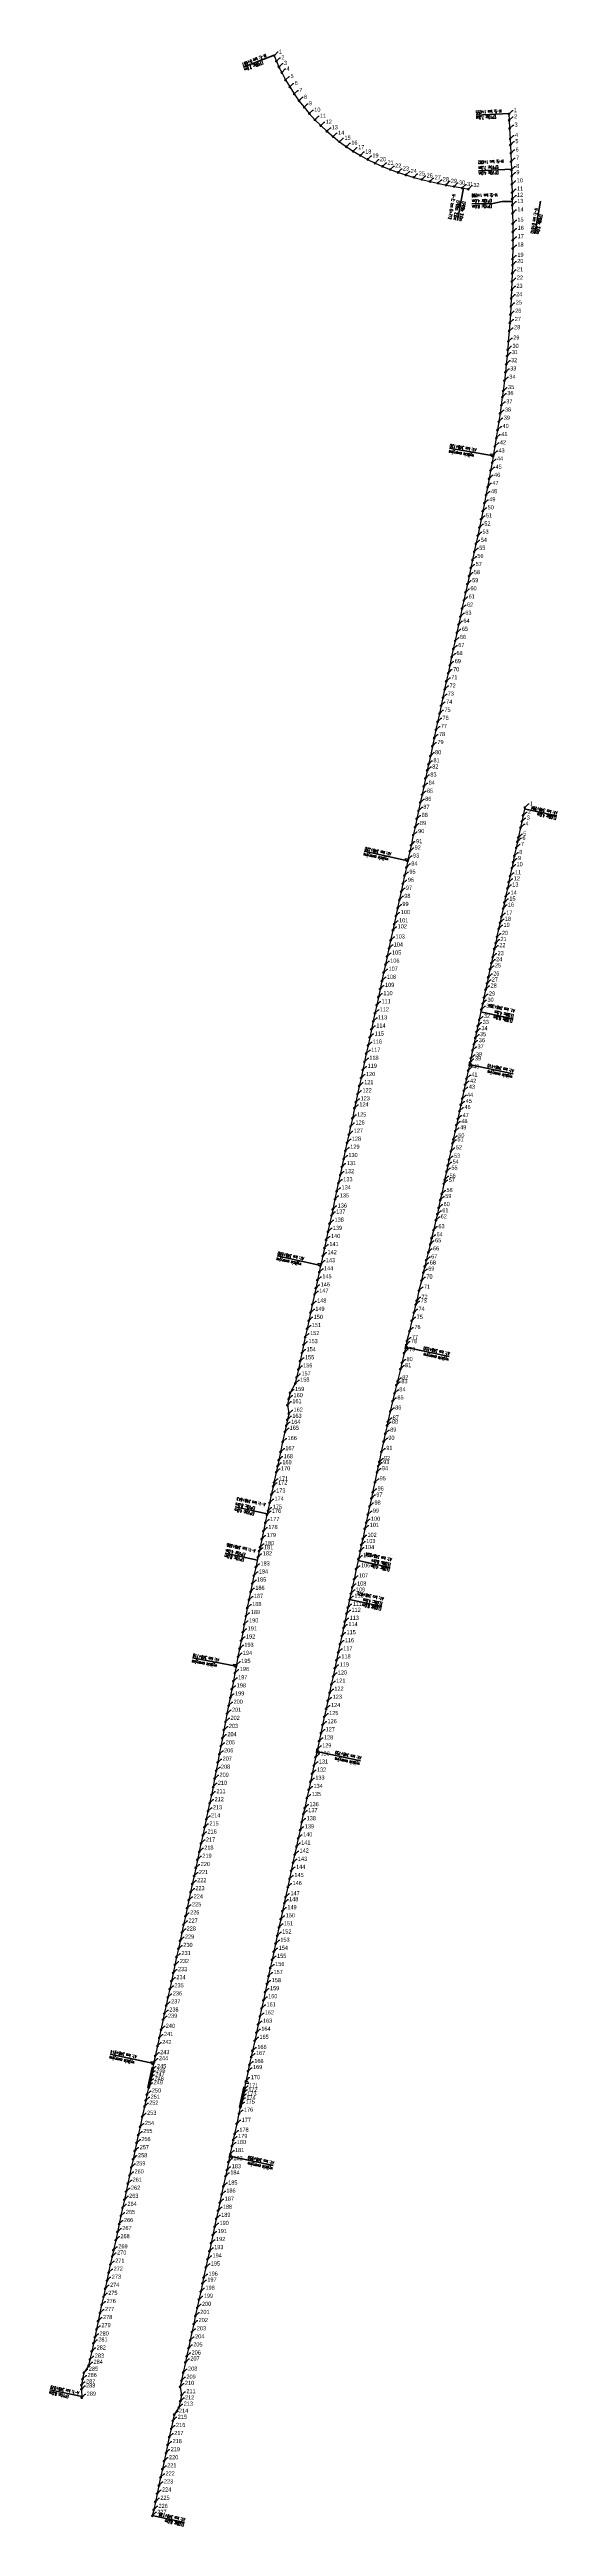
# Model space of a CAD drawing. Header units: metres. Extents: x 7402779 to 7405920, y 5696902 to 5712005.
# Drawn here: x 7405287 to 7405532, y 5699513 to 5700710 of the extents above; entities that cross this region are included whole.
import ezdxf

# ---------------------------------------------------------------- set-up
doc = ezdxf.new("R2010")
doc.units = ezdxf.units.M
for name, color, linetype in [('Drzwi ewakuacyjne', 100, 'Continuous'), ('Drzwi ewakuacyjne_opis', 7, 'Continuous'), ('Ekran_akustyczny', 100, 'Continuous'), ('Ekran_akustyczny_2m_opis', 7, 'Continuous'), ('Ekran_akustyczny_4m_opis', 7, 'Continuous'), ('Ekran_akustyczny_7m_opis', 7, 'Continuous'), ('Ekran_akustyczny_8m_opis', 7, 'Continuous'), ('Ekran_akustyczny_pale', 100, 'Continuous'), ('Ekran_akustyczny_pale_opis', 1, 'Continuous'), ('om_konstrukcja', 7, 'Continuous')]:
    doc.layers.add(name, color=color, linetype=linetype)
doc.styles.add('CDMSTYLE', font='CDMSIMPL', dxfattribs={"width": 0.8, "bigfont": 'CDMBIGPL'})
doc.styles.add('simplex 0.60', font='simplex.shx', dxfattribs={"width": 0.6})
doc.dimstyles.new('CDM-ME200MM', dxfattribs={"dimscale": 0.2, "dimtxt": 2.5, "dimasz": 1.5, "dimexe": 1.5, "dimexo": 5, "dimgap": 0.5, "dimtad": 1, "dimdec": 0, "dimlfac": 1000, "dimrnd": 1, "dimzin": 9, "dimtxsty": 'CDMSTYLE', "dimblk": 'OBLIQUE', "dimcen": 2.5, "dimdle": 1.5, "dimclrd": 9, "dimclre": 9, "dimadec": 1, "dimazin": 2, "dimtfac": 1, "dimtdec": 0, "dimtix": 1, "dimtmove": 2, "dimatfit": 3, "dimldrblk": 'NONE', "dimfxl": 1, "dimtvp": 1, "dimtolj": 1, "dimtzin": 0, "dimlwd": 25, "dimlwe": 25, "dimarcsym": 0})

# ---------------------------------------------------------------- blocks, each defined once
blk = doc.blocks.new('Wyjście awaryjne')
at = {"layer": 'Drzwi ewakuacyjne'}
blk.add_lwpolyline([(0, 0), (-1.4, 0, 0.414214), (0, -1.4)], format="xyb", close=True, dxfattribs=at)
blk = doc.blocks.new('_None')
blk = doc.blocks.new('_OBLIQUE')
at = {"color": 0, "linetype": 'ByBlock'}
blk.add_line((-0.5, -0.5), (0.5, 0.5), dxfattribs=at)

msp = doc.modelspace()

# ---------------------------------------------------------------- linework, layer by layer
at = {"layer": 'Drzwi ewakuacyjne_opis', "lineweight": 100}
for p, q in [((7405479.8, 5700517.3), (7405501.1, 5700513.6)), ((7405438.6, 5700322.6), (7405459.8, 5700318)), ((7405510.6, 5700215), (7405489.4, 5700219.6)), ((7405396.5, 5700127.1), (7405417.7, 5700122.5)), ((7405479.7, 5700078.4), (7405458.5, 5700083)), ((7405355.6, 5699932.9), (7405376.8, 5699928.8)), ((7405436.8, 5699883.1), (7405415.7, 5699887.7)), ((7405315.8, 5699741.4), (7405336.9, 5699736.9)), ((7405394.7, 5699687.6), (7405373.6, 5699692.2))]:
    msp.add_line(p, q, dxfattribs=at)
at = {"layer": 'Ekran_akustyczny', "linetype": 'Continuous', "lineweight": -3}
for points in [[(7405395.1, 5700706.9), (7405396.2, 5700704.2), (7405397.4, 5700701.4), (7405398.8, 5700698.7), (7405400.6, 5700695.2), (7405402.7, 5700691.8), (7405404.8, 5700688.4), (7405407.1, 5700685.1), (7405409.6, 5700682), (7405412.1, 5700678.9), (7405414.8, 5700675.9), (7405417.6, 5700673.1), (7405420.6, 5700670.4), (7405423.6, 5700667.8), (7405426.7, 5700665.3), (7405430, 5700662.9), (7405433.3, 5700660.7), (7405436.8, 5700658.7), (7405440.3, 5700656.8), (7405443.9, 5700655), (7405447.5, 5700653.4), (7405451.2, 5700651.9), (7405455, 5700650.5), (7405458.8, 5700649.3), (7405462.6, 5700648.1), (7405466.5, 5700647.1), (7405470.4, 5700646.1), (7405474.3, 5700645.3), (7405478.2, 5700644.4), (7405482.1, 5700643.7), (7405486, 5700643), (7405489, 5700642.4)], [(7405395.1, 5700706.9), (7405396.2, 5700704.2), (7405397.4, 5700701.4), (7405398.8, 5700698.7), (7405400.6, 5700695.2), (7405402.7, 5700691.8), (7405404.8, 5700688.4), (7405407.1, 5700685.1), (7405409.6, 5700682), (7405412.1, 5700678.9), (7405414.8, 5700675.9), (7405417.6, 5700673.1), (7405420.6, 5700670.4), (7405423.6, 5700667.8), (7405426.7, 5700665.3), (7405430, 5700662.9), (7405433.3, 5700660.7), (7405436.8, 5700658.7), (7405440.3, 5700656.8), (7405443.9, 5700655), (7405447.5, 5700653.4), (7405451.2, 5700651.9), (7405455, 5700650.5), (7405458.8, 5700649.3), (7405462.6, 5700648.1), (7405466.5, 5700647.1), (7405470.4, 5700646.1), (7405474.3, 5700645.3), (7405478.2, 5700644.4), (7405482.1, 5700643.7), (7405486, 5700643), (7405489, 5700642.4)], [(7405508.6, 5700678.7), (7405508.7, 5700675.7), (7405508.9, 5700671.7), (7405509.2, 5700666.7), (7405509.3, 5700663.7), (7405509.5, 5700659.7), (7405509.6, 5700655.7), (7405509.8, 5700651.7), (7405509.9, 5700648.7), (7405510, 5700644.7), (7405510.1, 5700640.7), (7405510.2, 5700637.7), (7405510.2, 5700634.7), (7405510.3, 5700630.7), (7405510.4, 5700625.7), (7405510.4, 5700621.7), (7405510.4, 5700617.7), (7405510.4, 5700613.7), (7405510.3, 5700608.7), (7405510.3, 5700605.7), (7405510.2, 5700601.7), (7405510, 5700597.7), (7405509.9, 5700593.7), (7405509.7, 5700589.7), (7405509.5, 5700585.7), (7405509.3, 5700581.8), (7405509, 5700577.8), (7405508.7, 5700573.8), (7405508.3, 5700568.8), (7405508, 5700564.8), (7405507.7, 5700561.8), (7405507.3, 5700557.8), (7405506.9, 5700553.9), (7405506.4, 5700549.9), (7405505.8, 5700544.9), (7405505.4, 5700541.9), (7405504.9, 5700538), (7405504.3, 5700534), (7405503.7, 5700530.1), (7405503.1, 5700526.1), (7405502.5, 5700522.2), (7405501.8, 5700518.2), (7405501.2, 5700514.3), (7405500.5, 5700510.3), (7405499.7, 5700506.4), (7405499, 5700502.5), (7405498.3, 5700498.5), (7405497.5, 5700494.6), (7405496.7, 5700490.7), (7405495.9, 5700486.8), (7405495.1, 5700482.9), (7405494.3, 5700478.9), (7405493.5, 5700475), (7405492.6, 5700471.1), (7405491.8, 5700467.2), (7405491, 5700463.3), (7405490.1, 5700459.4), (7405489.3, 5700455.5), (7405488.5, 5700451.6), (7405487.6, 5700447.6), (7405486.8, 5700443.7), (7405485.9, 5700439.8), (7405485.1, 5700435.9), (7405484.2, 5700432), (7405483.4, 5700428.1), (7405482.6, 5700424.2), (7405481.7, 5700420.3), (7405480.9, 5700416.4), (7405480, 5700412.4), (7405479.2, 5700408.5), (7405478.3, 5700404.6), (7405477.5, 5700400.7), (7405476.7, 5700396.8), (7405475.8, 5700392.9), (7405475, 5700389), (7405474.1, 5700385.1), (7405473.3, 5700381.2), (7405472.5, 5700377.3), (7405471.6, 5700373.3), (7405470.6, 5700368.5), (7405469.7, 5700364.5), (7405469.1, 5700361.6), (7405468.2, 5700357.7), (7405467.4, 5700353.8), (7405466.6, 5700349.9), (7405465.7, 5700346), (7405464.9, 5700342.1), (7405464, 5700338.2), (7405463.2, 5700334.2), (7405462.3, 5700330.3), (7405461.3, 5700325.4), (7405460.7, 5700322.5), (7405459.8, 5700318.6), (7405459, 5700314.7), (7405458.1, 5700310.8), (7405457.3, 5700306.9), (7405456.5, 5700303), (7405455.6, 5700299), (7405454.8, 5700295.1), (7405453.9, 5700291.2), (7405453.1, 5700287.3), (7405452.5, 5700284.4), (7405451.4, 5700279.5), (7405450.6, 5700275.6), (7405449.7, 5700271.7), (7405448.9, 5700267.8), (7405448, 5700263.9), (7405447.2, 5700259.9), (7405446.3, 5700256), (7405445.5, 5700252.1), (7405444.7, 5700248.2), (7405443.8, 5700244.3), (7405443, 5700240.4), (7405442.1, 5700236.5), (7405441.3, 5700232.6), (7405440.5, 5700228.7), (7405439.6, 5700224.8), (7405438.8, 5700220.8), (7405437.9, 5700216.9), (7405437.1, 5700213), (7405436.2, 5700209.1), (7405435.4, 5700205.2), (7405434.6, 5700201.3), (7405433.9, 5700198.4), (7405432.9, 5700193.5), (7405432, 5700189.6), (7405431.2, 5700185.6), (7405430.3, 5700181.7), (7405429.5, 5700177.8), (7405428.7, 5700173.9), (7405427.8, 5700170), (7405427, 5700166.1), (7405426.1, 5700162.2), (7405425.3, 5700158.3), (7405424.5, 5700154.4), (7405423.4, 5700149.5), (7405422.8, 5700146.5), (7405421.9, 5700142.6), (7405421.1, 5700138.7), (7405420.2, 5700134.8), (7405419.4, 5700130.9), (7405418.6, 5700127), (7405417.7, 5700123.1), (7405416.9, 5700119.2), (7405416, 5700115.3), (7405415.2, 5700111.4), (7405414.6, 5700108.4), (7405413.5, 5700103.5), (7405412.7, 5700099.6), (7405411.8, 5700095.7), (7405411, 5700091.8), (7405410.1, 5700087.9), (7405409.3, 5700084), (7405408.5, 5700080.1), (7405407.6, 5700076.2), (7405406.8, 5700072.2), (7405405.9, 5700068.3), (7405405.3, 5700065.4), (7405402.8, 5700060.9), (7405402.1, 5700057.9), (7405401.5, 5700054.9), (7405402.2, 5700050.9), (7405401.5, 5700047.9), (7405400.9, 5700045), (7405400.3, 5700042.1), (7405399.2, 5700037.2), (7405398.2, 5700032.3), (7405397.3, 5700028.4), (7405396.7, 5700025.4), (7405396.1, 5700022.5), (7405395, 5700017.6), (7405394.6, 5700015.7), (7405393.7, 5700011.7), (7405392.9, 5700007.8), (7405392.1, 5700003.9), (7405391.6, 5700002), (7405390.8, 5699998.1), (7405389.9, 5699994.1), (7405389.1, 5699990.2), (7405388.3, 5699986.3), (7405387.8, 5699984.4), (7405387.2, 5699981.4), (7405386.2, 5699976.6), (7405385.3, 5699972.6), (7405384.5, 5699968.7), (7405383.7, 5699964.8), (7405382.9, 5699960.9), (7405382.1, 5699957), (7405381.4, 5699953), (7405380.6, 5699949.1), (7405379.9, 5699945.2), (7405379.1, 5699941.2), (7405378.4, 5699937.3), (7405377.6, 5699933.4), (7405376.9, 5699929.5), (7405376.1, 5699925.5), (7405375.4, 5699921.6), (7405374.6, 5699917.7), (7405373.9, 5699913.7), (7405373.1, 5699909.8), (7405372.3, 5699905.9), (7405371.6, 5699902), (7405370.8, 5699898), (7405370.1, 5699894.1), (7405369.3, 5699890.2), (7405368.6, 5699886.3), (7405367.8, 5699882.3), (7405367.1, 5699878.4), (7405366.3, 5699874.5), (7405365.6, 5699870.5), (7405364.8, 5699866.6), (7405363.9, 5699862.7), (7405363.1, 5699858.8), (7405362.3, 5699854.9), (7405361.4, 5699851), (7405360.6, 5699847.1), (7405359.7, 5699843.2), (7405358.9, 5699839.2), (7405358, 5699835.3), (7405357.2, 5699831.4), (7405356.4, 5699827.5), (7405355.5, 5699823.6), (7405354.7, 5699819.7), (7405353.8, 5699815.8), (7405353, 5699811.9), (7405352.2, 5699808), (7405351.3, 5699804), (7405350.5, 5699800.1), (7405349.6, 5699796.2), (7405348.8, 5699792.3), (7405347.9, 5699788.4), (7405347.1, 5699784.5), (7405346.3, 5699780.6), (7405345.4, 5699776.7), (7405344.6, 5699772.8), (7405343.7, 5699768.9), (7405342.9, 5699764.9), (7405342, 5699761), (7405341.4, 5699758.1), (7405340.4, 5699753.2), (7405339.5, 5699749.3), (7405338.7, 5699745.4), (7405337.6, 5699740.5), (7405337, 5699737.6), (7405336.2, 5699733.7), (7405335.7, 5699731.7), (7405335.3, 5699729.8), (7405334.9, 5699727.8), (7405334.5, 5699725.8), (7405333.6, 5699721.9), (7405333, 5699719), (7405332.4, 5699716.1), (7405331.3, 5699711.2), (7405330.3, 5699706.3), (7405329.4, 5699702.4), (7405328.6, 5699698.5), (7405327.7, 5699694.6), (7405326.9, 5699690.6), (7405326, 5699686.7), (7405325.2, 5699682.8), (7405324.4, 5699678.9), (7405323.5, 5699675), (7405322.7, 5699671.1), (7405321.8, 5699667.2), (7405321, 5699663.3), (7405320.2, 5699659.4), (7405319.3, 5699655.5), (7405318.5, 5699651.5), (7405317.4, 5699646.7), (7405316.8, 5699643.7), (7405315.9, 5699639.8), (7405315.1, 5699635.9), (7405314.3, 5699632), (7405313.4, 5699628.1), (7405312.6, 5699624.2), (7405311.7, 5699620.3), (7405310.9, 5699616.4), (7405310, 5699612.4), (7405309.2, 5699608.5), (7405308.4, 5699604.6), (7405307.7, 5699601.7), (7405306.9, 5699597.8), (7405306, 5699593.9), (7405305.4, 5699590.9), (7405303.1, 5699587.5), (7405302.5, 5699584.5), (7405301.9, 5699581.5), (7405301.9, 5699579.5), (7405302.1, 5699575.5)], [(7405508.6, 5700678.7), (7405508.7, 5700675.7), (7405508.9, 5700671.7), (7405509.2, 5700666.7), (7405509.3, 5700663.7), (7405509.5, 5700659.7), (7405509.6, 5700655.7), (7405509.8, 5700651.7), (7405509.9, 5700648.7), (7405510, 5700644.7), (7405510.1, 5700640.7), (7405510.2, 5700637.7)], [(7405508.6, 5700678.7), (7405508.7, 5700675.7), (7405508.9, 5700671.7), (7405509.2, 5700666.7), (7405509.3, 5700663.7), (7405509.5, 5700659.7), (7405509.6, 5700655.7), (7405509.8, 5700651.7), (7405509.9, 5700648.7), (7405510, 5700644.7), (7405510.1, 5700640.7), (7405510.2, 5700637.7), (7405510.2, 5700634.7), (7405510.3, 5700630.7), (7405510.4, 5700625.7), (7405510.4, 5700621.7), (7405510.4, 5700617.7), (7405510.4, 5700613.7), (7405510.3, 5700608.7), (7405510.3, 5700605.7), (7405510.2, 5700601.7)], [(7405516.3, 5700343.7), (7405515.4, 5700339.8), (7405514.8, 5700336.9), (7405514.2, 5700333.9), (7405513.1, 5700329.1), (7405512.7, 5700327.1), (7405512.1, 5700324.2), (7405511.2, 5700320.3), (7405510.6, 5700317.3), (7405510, 5700314.4), (7405509.1, 5700310.5), (7405508.5, 5700307.6), (7405507.9, 5700304.6), (7405507, 5700300.7), (7405506.4, 5700297.8), (7405505.8, 5700294.8), (7405504.9, 5700290.9), (7405504.3, 5700288), (7405503.6, 5700285.1), (7405502.8, 5700281.2), (7405502.2, 5700278.2), (7405501.5, 5700275.3), (7405500.7, 5700271.4), (7405500.1, 5700268.5), (7405499.4, 5700265.5), (7405498.6, 5700261.6), (7405498, 5700258.7), (7405497.3, 5700255.7), (7405496.5, 5700251.8), (7405495.9, 5700248.9), (7405495.2, 5700246), (7405494.2, 5700241.1), (7405493.5, 5700238.1), (7405492.9, 5700235.2), (7405492.3, 5700232.3), (7405491.6, 5700229.3), (7405491, 5700226.4), (7405490.2, 5700222.5), (7405489.8, 5700220.5), (7405488.9, 5700216.6), (7405488.1, 5700212.7), (7405487.4, 5700209.8), (7405486.8, 5700206.9), (7405486, 5700203), (7405485.3, 5700200), (7405484.7, 5700197.1), (7405483.9, 5700193.2), (7405483.2, 5700190.2), (7405482.6, 5700187.3), (7405481.7, 5700183.4), (7405481.3, 5700181.4), (7405480.5, 5700177.5), (7405479.6, 5700173.6), (7405479, 5700170.7), (7405478.4, 5700167.8), (7405477.5, 5700163.8), (7405477.1, 5700161.9), (7405476.1, 5700157), (7405475.4, 5700154.1), (7405474.6, 5700150.2), (7405474, 5700147.2), (7405473.3, 5700144.3), (7405472.1, 5700139.4), (7405471.2, 5700135.6), (7405470.5, 5700132.6), (7405469.6, 5700128.7), (7405468.6, 5700124.9), (7405467.9, 5700121.9), (7405467.2, 5700119), (7405466.3, 5700115.1), (7405465.1, 5700110.3), (7405464, 5700105.4), (7405463.5, 5700103.5), (7405462.6, 5700099.6), (7405461.6, 5700095.7), (7405460.5, 5700090.8), (7405459.3, 5700086), (7405458.9, 5700084), (7405457.9, 5700080.1), (7405456.8, 5700075.3), (7405456.1, 5700072.3), (7405454.7, 5700066.5), (7405454.2, 5700064.6), (7405453.3, 5700060.7), (7405452.3, 5700056.8), (7405451.2, 5700051.9), (7405450.1, 5700047), (7405449.7, 5700045.1), (7405448.8, 5700041.2), (7405448, 5700037.3), (7405446.9, 5700032.4), (7405445.9, 5700027.5), (7405445.4, 5700025.5), (7405444.8, 5700022.6), (7405443.8, 5700017.7), (7405442.7, 5700012.8), (7405442.1, 5700009.9), (7405441.2, 5700006), (7405440.4, 5700002.1), (7405439.6, 5699998.2), (7405438.9, 5699995.2), (7405437.9, 5699990.3), (7405437.2, 5699987.4), (7405436.6, 5699984.5), (7405435.8, 5699980.6), (7405434.7, 5699975.7), (7405433.7, 5699970.8), (7405432.8, 5699966.9), (7405432.2, 5699963.9), (7405431.6, 5699961), (7405430.7, 5699957.1), (7405430.1, 5699954.2), (7405429.2, 5699950.3), (7405428.6, 5699947.3), (7405427.8, 5699943.4), (7405426.9, 5699939.5), (7405426.1, 5699935.6), (7405425.2, 5699931.7), (7405424.4, 5699927.8), (7405423.6, 5699923.9), (7405422.7, 5699920), (7405421.9, 5699916), (7405421, 5699912.1), (7405420.2, 5699908.2), (7405419.3, 5699904.3), (7405418.5, 5699900.4), (7405417.7, 5699896.5), (7405416.8, 5699892.6), (7405416, 5699888.7), (7405415.1, 5699884.8), (7405414.3, 5699880.8), (7405413.4, 5699876.9), (7405412.6, 5699873), (7405411.8, 5699869.1), (7405410.9, 5699865.2), (7405409.9, 5699860.3), (7405409.2, 5699857.4), (7405408.4, 5699853.5), (7405407.6, 5699849.6), (7405406.7, 5699845.7), (7405405.9, 5699841.7), (7405405, 5699837.8), (7405404.2, 5699833.9), (7405403.3, 5699830), (7405402.5, 5699826.1), (7405401.7, 5699822.2), (7405400.6, 5699817.3), (7405400, 5699814.4), (7405399.1, 5699810.5), (7405398.3, 5699806.6), (7405397.4, 5699802.6), (7405396.6, 5699798.7), (7405395.8, 5699794.8), (7405394.9, 5699790.9), (7405394.1, 5699787), (7405393.2, 5699783.1), (7405392.4, 5699779.2), (7405391.6, 5699775.3), (7405390.7, 5699771.4), (7405389.9, 5699767.4), (7405389, 5699763.5), (7405388.2, 5699759.6), (7405387.3, 5699755.7), (7405386.5, 5699751.8), (7405385.7, 5699747.9), (7405384.6, 5699743), (7405384, 5699740.1), (7405383.1, 5699736.2), (7405382.5, 5699733.2), (7405381.4, 5699728.3), (7405380.6, 5699724.4), (7405380.2, 5699722.5), (7405379.8, 5699720.5), (7405379.3, 5699718.6), (7405378.9, 5699716.6), (7405378.1, 5699712.7), (7405377, 5699707.8), (7405376, 5699702.9), (7405375.3, 5699700), (7405374.7, 5699697.1), (7405373.9, 5699693.2), (7405373, 5699689.2), (7405372.2, 5699685.3), (7405371.6, 5699682.4), (7405370.5, 5699677.5), (7405369.7, 5699673.6), (7405368.8, 5699669.7), (7405368, 5699665.8), (7405367.1, 5699661.9), (7405366.3, 5699658), (7405365.4, 5699654), (7405364.6, 5699650.1), (7405363.8, 5699646.2), (7405362.9, 5699642.3), (7405362.1, 5699638.4), (7405361, 5699633.5), (7405360.4, 5699630.6), (7405359.6, 5699626.7), (7405358.7, 5699622.8), (7405357.9, 5699618.9), (7405357, 5699614.9), (7405356.2, 5699611), (7405355.3, 5699607.1), (7405354.5, 5699603.2), (7405353.7, 5699599.3), (7405352.8, 5699595.4), (7405352.2, 5699592.5), (7405351.1, 5699587.6), (7405350.3, 5699583.7), (7405349.6, 5699580.7), (7405350.3, 5699576.6), (7405349.7, 5699573.7), (7405349, 5699570.7), (7405346.8, 5699567.3), (7405346.1, 5699564.3), (7405345.3, 5699560.4), (7405344.4, 5699556.5), (7405343.6, 5699552.6), (7405342.8, 5699548.7), (7405341.9, 5699544.8), (7405341.1, 5699540.9), (7405340.2, 5699537), (7405339.4, 5699533), (7405338.5, 5699529.1), (7405337.7, 5699525.2), (7405336.9, 5699521.3), (7405336.2, 5699518.4)]]:
    msp.add_lwpolyline(points, dxfattribs=at)
at = {"layer": 'Ekran_akustyczny_2m_opis', "lineweight": 100}
for p, q in [((7405380.2, 5700701.4), (7405395.1, 5700707.2)), ((7405483.8, 5700627.2), (7405486.6, 5700643)), ((7405521.1, 5700620.9), (7405523.8, 5700636.6))]:
    msp.add_line(p, q, dxfattribs=at)
at = {"layer": 'Ekran_akustyczny_4m_opis', "lineweight": 100}
for p, q in [((7405493.9, 5700651.3), (7405509.8, 5700652.1)), ((7405531.7, 5700339.7), (7405516, 5700343)), ((7405510.6, 5700241.6), (7405494.9, 5700245)), ((7405376.2, 5700005.8), (7405391.8, 5700002.5)), ((7405371.4, 5699983.5), (7405387, 5699980.1)), ((7405451.2, 5699976.5), (7405435.5, 5699979.9)), ((7405447.1, 5699957.7), (7405431.5, 5699961))]:
    msp.add_line(p, q, dxfattribs=at)
at = {"layer": 'Ekran_akustyczny_7m_opis', "lineweight": 100}
for p, q in [((7405492.7, 5700678.2), (7405508.7, 5700679)), ((7405493.9, 5700651.3), (7405509.8, 5700652.1))]:
    msp.add_line(p, q, dxfattribs=at)
at = {"layer": 'Ekran_akustyczny_8m_opis', "lineweight": 100}
for p, q in [((7405371.4, 5699983.5), (7405387, 5699980.1)), ((7405286.6, 5699579.3), (7405302.3, 5699576)), ((7405351.8, 5699515.1), (7405336.2, 5699518.5))]:
    msp.add_line(p, q, dxfattribs=at)
msp.add_lwpolyline([(7405510.3, 5700636.5), (7405505.4, 5700636.4), (7405500.8, 5700635.5), (7405490.7, 5700635.4)], dxfattribs=at)
at = {"layer": 'Ekran_akustyczny_pale', "lineweight": 100}
for centre in [(7405395.1, 5700706.9), (7405396.2, 5700704.2), (7405397.4, 5700701.4), (7405398.8, 5700698.7), (7405400.6, 5700695.2), (7405402.7, 5700691.8), (7405404.8, 5700688.4), (7405407.1, 5700685.1), (7405409.6, 5700682), (7405412.1, 5700678.9), (7405508.6, 5700678.7), (7405414.8, 5700675.9), (7405417.6, 5700673.1), (7405420.6, 5700670.4), (7405423.6, 5700667.8), (7405508.7, 5700675.7), (7405508.9, 5700671.7), (7405509.2, 5700666.7), (7405426.7, 5700665.3), (7405430, 5700662.9), (7405433.3, 5700660.7), (7405436.8, 5700658.7), (7405440.3, 5700656.8), (7405443.9, 5700655), (7405509.3, 5700663.7), (7405509.5, 5700659.7), (7405509.6, 5700655.7), (7405447.5, 5700653.4), (7405451.2, 5700651.9), (7405455, 5700650.5), (7405458.8, 5700649.3), (7405462.6, 5700648.1), (7405466.5, 5700647.1), (7405470.4, 5700646.1), (7405474.3, 5700645.3), (7405478.2, 5700644.4), (7405482.1, 5700643.7), (7405486, 5700643), (7405489, 5700642.4), (7405509.8, 5700651.7), (7405509.9, 5700648.7), (7405510, 5700644.7), (7405510.1, 5700640.7), (7405510.2, 5700637.7), (7405510.2, 5700634.7), (7405510.3, 5700630.7), (7405510.4, 5700625.7), (7405510.4, 5700621.7), (7405510.3, 5700608.7), (7405510.4, 5700617.7), (7405510.4, 5700613.7), (7405510, 5700597.7), (7405510.2, 5700601.7), (7405510.3, 5700605.7), (7405509.5, 5700585.7), (7405509.7, 5700589.7), (7405509.9, 5700593.7), (7405508.7, 5700573.8), (7405509, 5700577.8), (7405509.3, 5700581.8), (7405507.7, 5700561.8), (7405508, 5700564.8), (7405508.3, 5700568.8), (7405506.4, 5700549.9), (7405506.9, 5700553.9), (7405507.3, 5700557.8), (7405504.9, 5700538), (7405505.4, 5700541.9), (7405505.8, 5700544.9), (7405503.1, 5700526.1), (7405503.7, 5700530.1), (7405504.3, 5700534), (7405500.5, 5700510.3), (7405501.2, 5700514.3), (7405501.8, 5700518.2), (7405502.5, 5700522.2), (7405498.3, 5700498.5), (7405499, 5700502.5), (7405499.7, 5700506.4), (7405495.9, 5700486.8), (7405496.7, 5700490.7), (7405497.5, 5700494.6), (7405493.5, 5700475), (7405494.3, 5700478.9), (7405495.1, 5700482.9), (7405491, 5700463.3), (7405491.8, 5700467.2), (7405492.6, 5700471.1), (7405488.5, 5700451.6), (7405489.3, 5700455.5), (7405490.1, 5700459.4), (7405485.9, 5700439.8), (7405486.8, 5700443.7), (7405487.6, 5700447.6), (7405483.4, 5700428.1), (7405484.2, 5700432), (7405485.1, 5700435.9), (7405480.9, 5700416.4), (7405481.7, 5700420.3), (7405482.6, 5700424.2), (7405478.3, 5700404.6), (7405479.2, 5700408.5), (7405480, 5700412.4), (7405475.8, 5700392.9), (7405476.7, 5700396.8), (7405477.5, 5700400.7), (7405473.3, 5700381.2), (7405474.1, 5700385.1), (7405475, 5700389), (7405470.6, 5700368.5), (7405471.6, 5700373.3), (7405472.5, 5700377.3), (7405468.2, 5700357.7), (7405469.1, 5700361.6), (7405469.7, 5700364.5), (7405465.7, 5700346), (7405466.6, 5700349.9), (7405467.4, 5700353.8), (7405516.3, 5700343.7), (7405463.2, 5700334.2), (7405464, 5700338.2), (7405464.9, 5700342.1), (7405514.2, 5700333.9), (7405514.8, 5700336.9), (7405515.4, 5700339.8), (7405460.7, 5700322.5), (7405461.3, 5700325.4), (7405462.3, 5700330.3), (7405511.2, 5700320.3), (7405512.1, 5700324.2), (7405512.7, 5700327.1), (7405513.1, 5700329.1), (7405457.3, 5700306.9), (7405458.1, 5700310.8), (7405459, 5700314.7), (7405459.8, 5700318.6), (7405508.5, 5700307.6), (7405509.1, 5700310.5), (7405510, 5700314.4), (7405510.6, 5700317.3), (7405454.8, 5700295.1), (7405455.6, 5700299), (7405456.5, 5700303), (7405506.4, 5700297.8), (7405507, 5700300.7), (7405507.9, 5700304.6), (7405452.5, 5700284.4), (7405453.1, 5700287.3), (7405453.9, 5700291.2), (7405503.6, 5700285.1), (7405504.3, 5700288), (7405504.9, 5700290.9), (7405505.8, 5700294.8), (7405449.7, 5700271.7), (7405450.6, 5700275.6), (7405451.4, 5700279.5), (7405500.7, 5700271.4), (7405501.5, 5700275.3), (7405502.2, 5700278.2), (7405502.8, 5700281.2), (7405447.2, 5700259.9), (7405448, 5700263.9), (7405448.9, 5700267.8), (7405498.6, 5700261.6), (7405499.4, 5700265.5), (7405500.1, 5700268.5), (7405444.7, 5700248.2), (7405445.5, 5700252.1), (7405446.3, 5700256), (7405495.9, 5700248.9), (7405496.5, 5700251.8), (7405497.3, 5700255.7), (7405498, 5700258.7), (7405442.1, 5700236.5), (7405443, 5700240.4), (7405443.8, 5700244.3), (7405492.9, 5700235.2), (7405493.5, 5700238.1), (7405494.2, 5700241.1), (7405495.2, 5700246), (7405439.6, 5700224.8), (7405440.5, 5700228.7), (7405441.3, 5700232.6), (7405491, 5700226.4), (7405491.6, 5700229.3), (7405492.3, 5700232.3), (7405437.1, 5700213), (7405437.9, 5700216.9), (7405438.8, 5700220.8), (7405488.1, 5700212.7), (7405488.9, 5700216.6), (7405489.8, 5700220.5), (7405490.2, 5700222.5), (7405434.6, 5700201.3), (7405435.4, 5700205.2), (7405436.2, 5700209.1), (7405485.3, 5700200), (7405486, 5700203), (7405486.8, 5700206.9), (7405487.4, 5700209.8), (7405432, 5700189.6), (7405432.9, 5700193.5), (7405433.9, 5700198.4), (7405482.6, 5700187.3), (7405483.2, 5700190.2), (7405483.9, 5700193.2), (7405484.7, 5700197.1), (7405429.5, 5700177.8), (7405430.3, 5700181.7), (7405431.2, 5700185.6), (7405480.5, 5700177.5), (7405481.3, 5700181.4), (7405481.7, 5700183.4), (7405427, 5700166.1), (7405427.8, 5700170), (7405428.7, 5700173.9), (7405477.5, 5700163.8), (7405478.4, 5700167.8), (7405479, 5700170.7), (7405479.6, 5700173.6), (7405424.5, 5700154.4), (7405425.3, 5700158.3), (7405426.1, 5700162.2), (7405475.4, 5700154.1), (7405476.1, 5700157), (7405477.1, 5700161.9), (7405421.9, 5700142.6), (7405422.8, 5700146.5), (7405423.4, 5700149.5), (7405472.1, 5700139.4), (7405473.3, 5700144.3), (7405474, 5700147.2), (7405474.6, 5700150.2), (7405419.4, 5700130.9), (7405420.2, 5700134.8), (7405421.1, 5700138.7), (7405469.6, 5700128.7), (7405470.5, 5700132.6), (7405471.2, 5700135.6), (7405416.9, 5700119.2), (7405417.7, 5700123.1), (7405418.6, 5700127), (7405467.2, 5700119), (7405467.9, 5700121.9), (7405468.6, 5700124.9), (7405413.5, 5700103.5), (7405414.6, 5700108.4), (7405415.2, 5700111.4), (7405416, 5700115.3), (7405463.5, 5700103.5), (7405464, 5700105.4), (7405465.1, 5700110.3), (7405466.3, 5700115.1), (7405411, 5700091.8), (7405411.8, 5700095.7), (7405412.7, 5700099.6), (7405461.6, 5700095.7), (7405462.6, 5700099.6), (7405408.5, 5700080.1), (7405409.3, 5700084), (7405410.1, 5700087.9), (7405457.9, 5700080.1), (7405458.9, 5700084), (7405459.3, 5700086), (7405460.5, 5700090.8), (7405405.9, 5700068.3), (7405406.8, 5700072.2), (7405407.6, 5700076.2), (7405456.1, 5700072.3), (7405456.8, 5700075.3), (7405402.1, 5700057.9), (7405402.8, 5700060.9), (7405405.3, 5700065.4), (7405452.3, 5700056.8), (7405453.3, 5700060.7), (7405454.2, 5700064.6), (7405454.7, 5700066.5), (7405400.9, 5700045), (7405401.5, 5700054.9), (7405401.5, 5700047.9), (7405402.2, 5700050.9), (7405449.7, 5700045.1), (7405450.1, 5700047), (7405451.2, 5700051.9), (7405398.2, 5700032.3), (7405399.2, 5700037.2), (7405400.3, 5700042.1), (7405446.9, 5700032.4), (7405448, 5700037.3), (7405448.8, 5700041.2), (7405396.1, 5700022.5), (7405396.7, 5700025.4), (7405397.3, 5700028.4), (7405444.8, 5700022.6), (7405445.4, 5700025.5), (7405445.9, 5700027.5), (7405392.9, 5700007.8), (7405393.7, 5700011.7), (7405394.6, 5700015.7), (7405395, 5700017.6), (7405442.1, 5700009.9), (7405442.7, 5700012.8), (7405443.8, 5700017.7), (7405390.8, 5699998.1), (7405391.6, 5700002), (7405392.1, 5700003.9), (7405439.6, 5699998.2), (7405440.4, 5700002.1), (7405441.2, 5700006), (7405387.8, 5699984.4), (7405388.3, 5699986.3), (7405389.1, 5699990.2), (7405389.9, 5699994.1), (7405436.6, 5699984.5), (7405437.2, 5699987.4), (7405437.9, 5699990.3), (7405438.9, 5699995.2), (7405385.3, 5699972.6), (7405386.2, 5699976.6), (7405387.2, 5699981.4), (7405434.7, 5699975.7), (7405435.8, 5699980.6), (7405382.9, 5699960.9), (7405383.7, 5699964.8), (7405384.5, 5699968.7), (7405431.6, 5699961), (7405432.2, 5699963.9), (7405432.8, 5699966.9), (7405433.7, 5699970.8), (7405380.6, 5699949.1), (7405381.4, 5699953), (7405382.1, 5699957), (7405429.2, 5699950.3), (7405430.1, 5699954.2), (7405430.7, 5699957.1), (7405378.4, 5699937.3), (7405379.1, 5699941.2), (7405379.9, 5699945.2), (7405426.9, 5699939.5), (7405427.8, 5699943.4), (7405428.6, 5699947.3), (7405376.1, 5699925.5), (7405376.9, 5699929.5), (7405377.6, 5699933.4), (7405424.4, 5699927.8), (7405425.2, 5699931.7), (7405426.1, 5699935.6), (7405373.9, 5699913.7), (7405374.6, 5699917.7), (7405375.4, 5699921.6), (7405421, 5699912.1), (7405421.9, 5699916), (7405422.7, 5699920), (7405423.6, 5699923.9), (7405371.6, 5699902), (7405372.3, 5699905.9), (7405373.1, 5699909.8), (7405418.5, 5699900.4), (7405419.3, 5699904.3), (7405420.2, 5699908.2), (7405369.3, 5699890.2), (7405370.1, 5699894.1), (7405370.8, 5699898), (7405416, 5699888.7), (7405416.8, 5699892.6), (7405417.7, 5699896.5), (7405367.1, 5699878.4), (7405367.8, 5699882.3), (7405368.6, 5699886.3), (7405413.4, 5699876.9), (7405414.3, 5699880.8), (7405415.1, 5699884.8), (7405364.8, 5699866.6), (7405365.6, 5699870.5), (7405366.3, 5699874.5), (7405410.9, 5699865.2), (7405411.8, 5699869.1), (7405412.6, 5699873), (7405362.3, 5699854.9), (7405363.1, 5699858.8), (7405363.9, 5699862.7), (7405408.4, 5699853.5), (7405409.2, 5699857.4), (7405409.9, 5699860.3), (7405359.7, 5699843.2), (7405360.6, 5699847.1), (7405361.4, 5699851), (7405405.9, 5699841.7), (7405406.7, 5699845.7), (7405407.6, 5699849.6), (7405357.2, 5699831.4), (7405358, 5699835.3), (7405358.9, 5699839.2), (7405403.3, 5699830), (7405404.2, 5699833.9), (7405405, 5699837.8), (7405354.7, 5699819.7), (7405355.5, 5699823.6), (7405356.4, 5699827.5), (7405400.6, 5699817.3), (7405401.7, 5699822.2), (7405402.5, 5699826.1), (7405352.2, 5699808), (7405353, 5699811.9), (7405353.8, 5699815.8), (7405398.3, 5699806.6), (7405399.1, 5699810.5), (7405400, 5699814.4), (7405348.8, 5699792.3), (7405349.6, 5699796.2), (7405350.5, 5699800.1), (7405351.3, 5699804), (7405395.8, 5699794.8), (7405396.6, 5699798.7), (7405397.4, 5699802.6), (7405346.3, 5699780.6), (7405347.1, 5699784.5), (7405347.9, 5699788.4), (7405393.2, 5699783.1), (7405394.1, 5699787), (7405394.9, 5699790.9), (7405343.7, 5699768.9), (7405344.6, 5699772.8), (7405345.4, 5699776.7), (7405390.7, 5699771.4), (7405391.6, 5699775.3), (7405392.4, 5699779.2), (7405341.4, 5699758.1), (7405342, 5699761), (7405342.9, 5699764.9), (7405388.2, 5699759.6), (7405389, 5699763.5), (7405389.9, 5699767.4), (7405338.7, 5699745.4), (7405339.5, 5699749.3), (7405340.4, 5699753.2), (7405385.7, 5699747.9), (7405386.5, 5699751.8), (7405387.3, 5699755.7), (7405336.2, 5699733.7), (7405337, 5699737.6), (7405337.6, 5699740.5), (7405382.5, 5699733.2), (7405383.1, 5699736.2), (7405384, 5699740.1), (7405384.6, 5699743), (7405333.6, 5699721.9), (7405334.5, 5699725.8), (7405334.9, 5699727.8), (7405335.3, 5699729.8), (7405335.7, 5699731.7), (7405379.8, 5699720.5), (7405380.2, 5699722.5), (7405380.6, 5699724.4), (7405381.4, 5699728.3), (7405331.3, 5699711.2), (7405332.4, 5699716.1), (7405333, 5699719), (7405378.1, 5699712.7), (7405378.9, 5699716.6), (7405379.3, 5699718.6), (7405328.6, 5699698.5), (7405329.4, 5699702.4), (7405330.3, 5699706.3), (7405374.7, 5699697.1), (7405375.3, 5699700), (7405376, 5699702.9), (7405377, 5699707.8), (7405326, 5699686.7), (7405326.9, 5699690.6), (7405327.7, 5699694.6), (7405372.2, 5699685.3), (7405373, 5699689.2), (7405373.9, 5699693.2), (7405323.5, 5699675), (7405324.4, 5699678.9), (7405325.2, 5699682.8), (7405369.7, 5699673.6), (7405370.5, 5699677.5), (7405371.6, 5699682.4), (7405321, 5699663.3), (7405321.8, 5699667.2), (7405322.7, 5699671.1), (7405367.1, 5699661.9), (7405368, 5699665.8), (7405368.8, 5699669.7), (7405318.5, 5699651.5), (7405319.3, 5699655.5), (7405320.2, 5699659.4), (7405364.6, 5699650.1), (7405365.4, 5699654), (7405366.3, 5699658), (7405315.9, 5699639.8), (7405316.8, 5699643.7), (7405317.4, 5699646.7), (7405362.1, 5699638.4), (7405362.9, 5699642.3), (7405363.8, 5699646.2), (7405313.4, 5699628.1), (7405314.3, 5699632), (7405315.1, 5699635.9), (7405359.6, 5699626.7), (7405360.4, 5699630.6), (7405361, 5699633.5), (7405310.9, 5699616.4), (7405311.7, 5699620.3), (7405312.6, 5699624.2), (7405357, 5699614.9), (7405357.9, 5699618.9), (7405358.7, 5699622.8), (7405307.7, 5699601.7), (7405308.4, 5699604.6), (7405309.2, 5699608.5), (7405310, 5699612.4), (7405354.5, 5699603.2), (7405355.3, 5699607.1), (7405356.2, 5699611), (7405305.4, 5699590.9), (7405306, 5699593.9), (7405306.9, 5699597.8), (7405352.2, 5699592.5), (7405352.8, 5699595.4), (7405353.7, 5699599.3), (7405301.9, 5699581.5), (7405301.9, 5699579.5), (7405302.5, 5699584.5), (7405303.1, 5699587.5), (7405349.6, 5699580.7), (7405350.3, 5699583.7), (7405351.1, 5699587.6), (7405302.1, 5699575.5), (7405346.8, 5699567.3), (7405349, 5699570.7), (7405349.7, 5699573.7), (7405350.3, 5699576.6), (7405344.4, 5699556.5), (7405345.3, 5699560.4), (7405346.1, 5699564.3), (7405341.9, 5699544.8), (7405342.8, 5699548.7), (7405343.6, 5699552.6), (7405338.5, 5699529.1), (7405339.4, 5699533), (7405340.2, 5699537), (7405341.1, 5699540.9), (7405336.2, 5699518.4), (7405336.9, 5699521.3), (7405337.7, 5699525.2)]:
    msp.add_circle(centre, 0.3, dxfattribs=at)
at = {"layer": 'om_konstrukcja', "color": 2, "lineweight": -3, "extrusion": (-0.000328583, 7.07625e-05, 1)}
for points, elevation in [([(7405335.5, 5699735.2), (7405333.4, 5699725.4), (7405334.4, 5699725.2), (7405336.5, 5699735)], -2029.9), ([(7405379.9, 5699725.7), (7405377.8, 5699715.9), (7405378.8, 5699715.7), (7405380.9, 5699725.4)], -2030)]:
    msp.add_lwpolyline(points, close=True, dxfattribs=dict(at, elevation=elevation))

# ---------------------------------------------------------------- block references
at = {"layer": 'Drzwi ewakuacyjne', "lineweight": 100, "xscale": -1}
for p, rotation in [((7405501.3, 5700514.3), 260.276398612168), ((7405460, 5700318.7), 257.7018544552326), ((7405489.3, 5700218.9), 77.84659069817357), ((7405417.8, 5700123.2), 257.701823201013), ((7405458.4, 5700082.4), 76.57284225099531), ((7405377, 5699929.5), 259.1359706693428), ((7405415.5, 5699887), 77.84659083275103), ((7405337.1, 5699737.6), 257.8465907626875), ((7405381.1, 5699727.4), 77.84659076268741), ((7405373.4, 5699691.5), 77.84659079274552)]:
    msp.add_blockref('Wyjście awaryjne', p, dxfattribs=dict(at, rotation=rotation))

# ---------------------------------------------------------------- texts
at = {"layer": 'Drzwi ewakuacyjne_opis', "lineweight": 100, "char_height": 1.5, "style": 'simplex 0.60'}
for s, insert, attachment_point, rotation in [('wyjście awaryjne', (7405479.7, 5700516.8), 9, 170.2127), ('A1: km 348+120', (7405480.2, 5700519.3), 9, 170.2127), ('wyjście awaryjne', (7405438.5, 5700322.2), 9, 167.8466), ('A1: km 348+320', (7405439.1, 5700324.6), 9, 167.8466), ('wyjście awaryjne', (7405510.5, 5700214.6), 7, 167.8466), ('A1: km 348+410', (7405511, 5700217.1), 7, 167.8466), ('A1: km 348+520', (7405397, 5700129.1), 9, 167.8466), ('wyjście awaryjne', (7405396.4, 5700126.7), 9, 167.8466), ('wyjście awaryjne', (7405479.6, 5700078), 7, 167.7018), ('A1: km 348+550', (7405480.1, 5700080.5), 7, 167.7018), ('wyjście awaryjne', (7405355.5, 5699932.4), 9, 169.1364), ('A1: km 348+718', (7405356, 5699934.9), 9, 169.1364), ('wyjście awaryjne', (7405436.7, 5699882.7), 7, 167.8466), ('A1: km 348+750', (7405437.3, 5699885.2), 7, 167.8466), ('wyjście awaryjne', (7405315.7, 5699741), 9, 167.8466), ('A1: km 348+914', (7405316.2, 5699743.5), 9, 167.8466), ('wyjście awaryjne', (7405394.6, 5699687.2), 7, 167.8466), ('A1: km 348+950', (7405395.2, 5699689.6), 7, 167.8466)]:
    msp.add_mtext(s, dxfattribs=dict(at, insert=insert, attachment_point=attachment_point, rotation=rotation))
at = {"layer": 'Ekran_akustyczny_2m_opis', "lineweight": 100, "char_height": 1.5, "attachment_point": 9, "style": 'simplex 0.60'}
for s, insert, rotation in [('N-E: km 0+661', (7405379.4, 5700703.3), 201.3227), ('EP09a: 2.0m', (7405380.4, 5700700.8), 201.3227), ('N-E: km 0+772', (7405479.2, 5700628), 260.0112), ('EP09a: 2.0m', (7405481.8, 5700627.6), 260.0112), ('EP09b: 2.0m', (7405484.5, 5700627.1), 260.0112), ('N-E: km 0+810', (7405519.1, 5700621.2), 260.3779), ('EP09b: 2.0m', (7405521.7, 5700620.8), 260.3779)]:
    msp.add_mtext(s, dxfattribs=dict(at, insert=insert, rotation=rotation))
at = {"layer": 'Ekran_akustyczny_4m_opis', "lineweight": 100, "char_height": 1.5, "style": 'simplex 0.60'}
for s, insert, attachment_point, rotation in [('EP10b: 4.0m', (7405493.9, 5700650.7), 9, 182.7588), ('N-S: km 1+098', (7405490.6, 5700640.1), 9, 181.0169), ('EP10b: 4.0m', (7405490.7, 5700637.4), 9, 181.0169), ('A1: km 348+284', (7405532.1, 5700341.7), 7, 167.8466), ('EL09a: 4.0m', (7405531.6, 5700339.2), 7, 167.8466), ('A1: km 348+384', (7405511.5, 5700246.1), 7, 167.8466), ('EL09a: 4.0m', (7405511, 5700243.7), 7, 167.8466), ('EP10d: 4.0m', (7405376.1, 5700005.2), 9, 167.8466), ('EP10d: 4.0m', (7405371.8, 5699985.5), 9, 167.8466), ('A-1: km 348+666', (7405372.4, 5699988.2), 9, 167.8466), ('EL09c: 4.0m', (7405451.1, 5699976.1), 7, 167.8466), ('A1: km 348+675', (7405448.1, 5699962.1), 7, 167.8466), ('EL09c: 4.0m', (7405447.5, 5699959.7), 7, 167.8466)]:
    msp.add_mtext(s, dxfattribs=dict(at, insert=insert, attachment_point=attachment_point, rotation=rotation))
at = {"layer": 'Ekran_akustyczny_7m_opis', "lineweight": 100, "char_height": 1.5, "attachment_point": 9, "rotation": 182.7588, "style": 'simplex 0.60'}
for s, insert in [('N-S: km 1+055', (7405492.6, 5700680.3)), ('EP10a: 7.0m', (7405492.7, 5700677.6)), ('N-S: km 1+082', (7405493.6, 5700656.1)), ('EP10a: 7.0m', (7405493.8, 5700653.4))]:
    msp.add_mtext(s, dxfattribs=dict(at, insert=insert))
at = {"layer": 'Ekran_akustyczny_8m_opis', "lineweight": 100, "char_height": 1.5, "style": 'simplex 0.60'}
for s, insert, attachment_point, rotation in [('EP10c: 8.0m', (7405490.7, 5700634.7), 9, 181.0169), ('EL09b: 8.0m', (7405510.5, 5700241.2), 7, 167.8466), ('A-1: km 348+643', (7405377.2, 5700010.5), 9, 167.8466), ('EP10c: 8.0m', (7405376.6, 5700007.9), 9, 167.8466), ('EP10e: 8.0m', (7405371.3, 5699982.9), 9, 167.8466), ('A1: km 348+656', (7405452.1, 5699981), 7, 167.8466), ('EL09b: 8.0m', (7405451.6, 5699978.6), 7, 167.8466), ('EL09d: 8.0m', (7405447, 5699957.2), 7, 167.8466), ('EP10e: 8.0m', (7405286.5, 5699578.7), 9, 167.8466), ('A-1: km 349+079', (7405287.1, 5699581.4), 9, 167.8466), ('A1: km 349+128', (7405352.2, 5699517.2), 7, 167.8466), ('EL09d: 8.0m', (7405351.7, 5699514.7), 7, 167.8466)]:
    msp.add_mtext(s, dxfattribs=dict(at, insert=insert, attachment_point=attachment_point, rotation=rotation))
at = {"layer": 'Ekran_akustyczny_pale_opis', "color": 1, "lineweight": 100, "char_height": 2, "attachment_point": 4, "style": 'CDMSTYLE'}
for s, insert in [('1', (7405397.4, 5700708.9)), ('2', (7405398.6, 5700706.1)), ('3', (7405399.8, 5700703.4)), ('4', (7405401.1, 5700700.7)), ('5', (7405403, 5700697.1)), ('6', (7405405, 5700693.7)), ('7', (7405407.2, 5700690.3)), ('8', (7405409.5, 5700687)), ('9', (7405411.9, 5700683.9)), ('10', (7405414.5, 5700680.8)), ('11', (7405417.2, 5700677.9)), ('1', (7405511, 5700680.6)), ('2', (7405511.1, 5700677.6)), ('12', (7405420, 5700675)), ('13', (7405422.9, 5700672.3)), ('14', (7405426, 5700669.7)), ('15', (7405429.1, 5700667.2)), ('3', (7405511.3, 5700673.6)), ('4', (7405511.5, 5700668.6)), ('5', (7405511.7, 5700665.6)), ('16', (7405432.4, 5700664.9)), ('17', (7405435.7, 5700662.7)), ('18', (7405439.1, 5700660.6)), ('19', (7405442.6, 5700658.7)), ('20', (7405446.2, 5700656.9)), ('21', (7405449.9, 5700655.3)), ('22', (7405453.6, 5700653.8)), ('6', (7405511.8, 5700661.6)), ('7', (7405512, 5700657.6)), ('8', (7405512.1, 5700653.6)), ('23', (7405457.3, 5700652.4)), ('24', (7405461.1, 5700651.2)), ('25', (7405465, 5700650)), ('26', (7405468.8, 5700649)), ('27', (7405472.7, 5700648.1)), ('28', (7405476.6, 5700647.2)), ('29', (7405480.5, 5700646.4)), ('30', (7405484.5, 5700645.6)), ('31', (7405488.4, 5700644.9)), ('32', (7405491.4, 5700644.4)), ('9', (7405512.2, 5700650.6)), ('10', (7405512.4, 5700646.7)), ('11', (7405512.5, 5700642.7)), ('12', (7405512.5, 5700639.7)), ('13', (7405512.6, 5700636.7)), ('14', (7405512.7, 5700632.7)), ('15', (7405512.7, 5700627.7)), ('16', (7405512.8, 5700623.7)), ('17', (7405512.8, 5700619.7)), ('20', (7405512.6, 5700607.7)), ('19', (7405512.7, 5700610.7)), ('18', (7405512.7, 5700615.7)), ('23', (7405512.2, 5700595.7)), ('22', (7405512.4, 5700599.7)), ('21', (7405512.5, 5700603.7)), ('26', (7405511.6, 5700583.7)), ('25', (7405511.9, 5700587.7)), ('24', (7405512.1, 5700591.7)), ('29', (7405510.7, 5700570.7)), ('28', (7405511.1, 5700575.7)), ('27', (7405511.4, 5700579.7)), ('32', (7405509.6, 5700559.8)), ('31', (7405510, 5700563.7)), ('30', (7405510.3, 5700566.7)), ('35', (7405508.2, 5700546.8)), ('34', (7405508.8, 5700551.8)), ('33', (7405509.2, 5700555.8)), ('38', (7405506.7, 5700535.9)), ('37', (7405507.3, 5700539.9)), ('36', (7405507.8, 5700543.9)), ('41', (7405504.9, 5700524.1)), ('40', (7405505.5, 5700528)), ('39', (7405506.1, 5700532)), ('44', (7405502.8, 5700512.3)), ('43', (7405503.5, 5700516.2)), ('42', (7405504.2, 5700520.1)), ('47', (7405500.6, 5700500.5)), ('46', (7405501.4, 5700504.4)), ('45', (7405502.1, 5700508.3)), ('50', (7405498.3, 5700488.7)), ('49', (7405499.1, 5700492.6)), ('48', (7405499.9, 5700496.5)), ('53', (7405495.8, 5700476.9)), ('52', (7405496.7, 5700480.9)), ('51', (7405497.5, 5700484.8)), ('56', (7405493.3, 5700465.2)), ('55', (7405494.2, 5700469.1)), ('54', (7405495, 5700473)), ('59', (7405490.8, 5700453.5)), ('58', (7405491.7, 5700457.4)), ('57', (7405492.5, 5700461.3)), ('63', (7405487.5, 5700437.8)), ('62', (7405488.3, 5700441.7)), ('61', (7405489.1, 5700445.7)), ('60', (7405490, 5700449.6)), ('66', (7405484.9, 5700426.1)), ('65', (7405485.8, 5700430)), ('64', (7405486.6, 5700433.9)), ('69', (7405482.4, 5700414.4)), ('68', (7405483.2, 5700418.3)), ('67', (7405484.1, 5700422.2)), ('72', (7405479.9, 5700402.6)), ('71', (7405480.7, 5700406.6)), ('70', (7405481.6, 5700410.5)), ('75', (7405477.4, 5700390.9)), ('74', (7405478.2, 5700394.8)), ('73', (7405479, 5700398.7)), ('78', (7405474.8, 5700379.2)), ('77', (7405475.7, 5700383.1)), ('76', (7405476.5, 5700387)), ('81', (7405472.1, 5700366.5)), ('80', (7405472.9, 5700370.4)), ('79', (7405474, 5700375.3)), ('84', (7405469.8, 5700355.7)), ('83', (7405470.6, 5700359.6)), ('82', (7405471.5, 5700363.5)), ('87', (7405467.2, 5700344)), ('86', (7405468.1, 5700347.9)), ('85', (7405468.9, 5700351.8)), ('1', (7405518.6, 5700345.6)), ('90', (7405464.7, 5700332.3)), ('89', (7405465.6, 5700336.2)), ('88', (7405466.4, 5700340.1)), ('5', (7405515.5, 5700331)), ('4', (7405516.5, 5700335.9)), ('3', (7405517.2, 5700338.8)), ('2', (7405517.8, 5700341.7)), ('93', (7405462.2, 5700320.5)), ('92', (7405463, 5700324.4)), ('91', (7405463.7, 5700327.4)), ('9', (7405513, 5700319.3)), ('8', (7405513.6, 5700322.2)), ('7', (7405514.4, 5700326.1)), ('6', (7405515.1, 5700329)), ('96', (7405459.7, 5700308.8)), ('95', (7405460.5, 5700312.7)), ('94', (7405461.4, 5700316.6)), ('13', (7405510.2, 5700306.5)), ('12', (7405510.9, 5700309.5)), ('11', (7405511.5, 5700312.4)), ('10', (7405512.3, 5700316.3)), ('99', (7405457.1, 5700297.1)), ('98', (7405458, 5700301)), ('97', (7405458.8, 5700304.9)), ('16', (7405508.1, 5700296.8)), ('15', (7405508.8, 5700299.7)), ('14', (7405509.4, 5700302.6)), ('102', (7405454.8, 5700286.3)), ('101', (7405455.5, 5700289.2)), ('100', (7405456.3, 5700293.2)), ('20', (7405505.2, 5700283.1)), ('19', (7405506, 5700287)), ('18', (7405506.6, 5700289.9)), ('17', (7405507.3, 5700292.9)), ('105', (7405452.1, 5700273.6)), ('104', (7405452.9, 5700277.5)), ('103', (7405453.8, 5700281.4)), ('24', (7405502.4, 5700270.4)), ('23', (7405503.1, 5700273.3)), ('22', (7405503.9, 5700277.2)), ('21', (7405504.5, 5700280.2)), ('108', (7405449.6, 5700261.9)), ('107', (7405450.4, 5700265.8)), ('106', (7405451.2, 5700269.7)), ('27', (7405500.3, 5700260.6)), ('26', (7405501, 5700263.5)), ('25', (7405501.8, 5700267.4)), ('111', (7405447, 5700250.1)), ('110', (7405447.9, 5700254)), ('109', (7405448.7, 5700258)), ('31', (7405497.6, 5700247.9)), ('30', (7405498.2, 5700250.8)), ('29', (7405498.9, 5700253.8)), ('28', (7405499.7, 5700257.7)), ('115', (7405443.7, 5700234.5)), ('114', (7405444.5, 5700238.4)), ('113', (7405445.3, 5700242.3)), ('112', (7405446.2, 5700246.2)), ('34', (7405495.3, 5700237.1)), ('33', (7405495.9, 5700240.1)), ('32', (7405496.5, 5700243)), ('118', (7405441.1, 5700222.8)), ('117', (7405442, 5700226.7)), ('116', (7405442.8, 5700230.6)), ('39', (7405492.1, 5700222.5)), ('38', (7405492.6, 5700224.4)), ('37', (7405493.4, 5700228.3)), ('36', (7405494, 5700231.3)), ('35', (7405494.6, 5700234.2)), ('121', (7405438.6, 5700211)), ('120', (7405439.5, 5700214.9)), ('119', (7405440.3, 5700218.9)), ('42', (7405489.8, 5700211.7)), ('41', (7405490.4, 5700214.7)), ('40', (7405491.3, 5700218.6)), ('124', (7405436.3, 5700200.3)), ('123', (7405436.9, 5700203.2)), ('122', (7405437.8, 5700207.1)), ('46', (7405487.1, 5700199)), ('45', (7405487.7, 5700201.9)), ('44', (7405488.3, 5700204.9)), ('43', (7405489.2, 5700208.8)), ('127', (7405433.6, 5700187.6)), ('126', (7405434.4, 5700191.5)), ('125', (7405435.2, 5700195.4)), ('49', (7405485, 5700189.2)), ('48', (7405485.6, 5700192.2)), ('47', (7405486.2, 5700195.1)), ('130', (7405431, 5700175.8)), ('129', (7405431.9, 5700179.8)), ('128', (7405432.7, 5700183.7)), ('53', (7405482, 5700175.5)), ('52', (7405482.9, 5700179.5)), ('51', (7405483.7, 5700183.4)), ('50', (7405484.1, 5700185.3)), ('133', (7405428.5, 5700164.1)), ('132', (7405429.3, 5700168)), ('131', (7405430.2, 5700171.9)), ('57', (7405479.5, 5700163.8)), ('56', (7405479.9, 5700165.8)), ('55', (7405480.8, 5700169.7)), ('54', (7405481.4, 5700172.6)), ('136', (7405425.8, 5700151.4)), ('135', (7405426.8, 5700156.3)), ('134', (7405427.7, 5700160.2)), ('60', (7405477, 5700152.1)), ('59', (7405477.8, 5700156)), ('58', (7405478.4, 5700158.9)), ('139', (7405423.5, 5700140.6)), ('138', (7405424.3, 5700144.6)), ('137', (7405425.1, 5700148.5)), ('63', (7405474.5, 5700141.4)), ('62', (7405475.6, 5700146.2)), ('61', (7405476.4, 5700149.1)), ('142', (7405420.9, 5700128.9)), ('141', (7405421.8, 5700132.8)), ('140', (7405422.6, 5700136.7)), ('67', (7405471, 5700126.8)), ('66', (7405471.9, 5700130.7)), ('65', (7405472.9, 5700134.6)), ('64', (7405473.6, 5700137.5)), ('145', (7405418.4, 5700117.2)), ('144', (7405419.2, 5700121.1)), ('143', (7405420.1, 5700125)), ('70', (7405468.7, 5700117.1)), ('69', (7405469.6, 5700120.9)), ('68', (7405470.3, 5700123.9)), ('148', (7405415.9, 5700105.5)), ('147', (7405416.9, 5700110.3)), ('146', (7405417.6, 5700113.3)), ('73', (7405465.9, 5700105.4)), ('72', (7405466.3, 5700107.3)), ('71', (7405467.5, 5700112.2)), ('151', (7405413.3, 5700093.7)), ('150', (7405414.2, 5700097.6)), ('149', (7405415, 5700101.5)), ('76', (7405462.9, 5700092.7)), ('75', (7405464, 5700097.6)), ('74', (7405464.9, 5700101.5)), ('154', (7405410.8, 5700082)), ('153', (7405411.7, 5700085.9)), ('152', (7405412.5, 5700089.8)), ('79', (7405460.3, 5700082)), ('78', (7405461.2, 5700085.9)), ('77', (7405461.7, 5700087.9)), ('158', (7405407.7, 5700067.3)), ('157', (7405408.3, 5700070.3)), ('156', (7405409.1, 5700074.2)), ('155', (7405410, 5700078.1)), ('82', (7405457, 5700068.4)), ('81', (7405458.4, 5700074.3)), ('80', (7405459.1, 5700077.2)), ('161', (7405403.9, 5700056.9)), ('160', (7405404.5, 5700059.8)), ('159', (7405405.2, 5700062.8)), ('85', (7405454.7, 5700058.7)), ('84', (7405455.6, 5700062.6)), ('83', (7405456.6, 5700066.5)), ('165', (7405402.6, 5700044)), ('164', (7405403.3, 5700046.9)), ('163', (7405403.9, 5700049.8)), ('162', (7405404.5, 5700052.8)), ('89', (7405451.2, 5700043.1)), ('88', (7405452, 5700047)), ('87', (7405452.4, 5700049)), ('86', (7405453.6, 5700053.8)), ('167', (7405400.5, 5700034.2)), ('166', (7405401.6, 5700039.1)), ('91', (7405449.3, 5700034.3)), ('90', (7405450.3, 5700039.2)), ('171', (7405397.4, 5700019.5)), ('170', (7405398.4, 5700024.4)), ('169', (7405399.1, 5700027.4)), ('168', (7405399.7, 5700030.3)), ('95', (7405446.1, 5700019.6)), ('94', (7405447.2, 5700024.5)), ('93', (7405447.8, 5700027.5)), ('92', (7405448.2, 5700029.4)), ('174', (7405395.3, 5700009.8)), ('173', (7405396.1, 5700013.7)), ('172', (7405397, 5700017.6)), ('98', (7405443.6, 5700007.9)), ('97', (7405444.5, 5700011.8)), ('96', (7405445.1, 5700014.7)), ('178', (7405392.3, 5699996.1)), ('177', (7405393.2, 5700000)), ('176', (7405394, 5700003.9)), ('175', (7405394.4, 5700005.9)), ('101', (7405441.3, 5699997.1)), ('100', (7405441.9, 5700000.1)), ('99', (7405442.8, 5700004)), ('182', (7405389.6, 5699983.4)), ('181', (7405390.2, 5699986.3)), ('180', (7405390.6, 5699988.3)), ('179', (7405391.5, 5699992.2)), ('104', (7405439, 5699986.4)), ('103', (7405439.6, 5699989.3)), ('102', (7405440.2, 5699992.3)), ('184', (7405387.7, 5699974.6)), ('183', (7405388.5, 5699978.5)), ('107', (7405436, 5699972.7)), ('106', (7405437.1, 5699977.6)), ('105', (7405438.1, 5699982.5)), ('187', (7405385.3, 5699962.8)), ('186', (7405386, 5699966.7)), ('185', (7405386.8, 5699970.7)), ('110', (7405433.9, 5699962.9)), ('109', (7405434.6, 5699965.9)), ('108', (7405435.2, 5699968.8)), ('190', (7405383, 5699951)), ('189', (7405383.8, 5699955)), ('188', (7405384.5, 5699958.9)), ('114', (7405431, 5699949.2)), ('113', (7405431.6, 5699952.2)), ('112', (7405432.5, 5699956.1)), ('111', (7405433.1, 5699959)), ('194', (7405380, 5699935.3)), ('193', (7405380.7, 5699939.2)), ('192', (7405381.5, 5699943.2)), ('191', (7405382.3, 5699947.1)), ('117', (7405428.5, 5699937.5)), ('116', (7405429.3, 5699941.4)), ('115', (7405430.1, 5699945.3)), ('197', (7405377.7, 5699923.5)), ('196', (7405378.5, 5699927.5)), ('195', (7405379.2, 5699931.4)), ('120', (7405425.9, 5699925.8)), ('119', (7405426.8, 5699929.7)), ('118', (7405427.6, 5699933.6)), ('200', (7405375.5, 5699911.7)), ('199', (7405376.2, 5699915.7)), ('198', (7405377, 5699919.6)), ('123', (7405423.4, 5699914.1)), ('122', (7405424.2, 5699918)), ('121', (7405425.1, 5699921.9)), ('203', (7405373.2, 5699900)), ('202', (7405374, 5699903.9)), ('201', (7405374.7, 5699907.8)), ('126', (7405420.9, 5699902.3)), ('125', (7405421.7, 5699906.2)), ('124', (7405422.6, 5699910.1)), ('206', (7405370.9, 5699888.2)), ('205', (7405371.7, 5699892.1)), ('204', (7405372.5, 5699896)), ('129', (7405418.3, 5699890.6)), ('128', (7405419.2, 5699894.5)), ('127', (7405420, 5699898.4)), ('209', (7405368.7, 5699876.4)), ('208', (7405369.4, 5699880.3)), ('207', (7405370.2, 5699884.2)), ('132', (7405415.8, 5699878.9)), ('131', (7405416.7, 5699882.8)), ('130', (7405417.5, 5699886.7)), ('212', (7405366.3, 5699864.6)), ('211', (7405367.2, 5699868.5)), ('210', (7405367.9, 5699872.5)), ('135', (7405413.3, 5699867.1)), ('134', (7405414.1, 5699871)), ('133', (7405415, 5699875)), ('215', (7405363.8, 5699852.9)), ('214', (7405364.6, 5699856.8)), ('213', (7405365.5, 5699860.7)), ('139', (7405409.9, 5699851.5)), ('138', (7405410.8, 5699855.4)), ('137', (7405411.6, 5699859.3)), ('136', (7405412.2, 5699862.2)), ('218', (7405361.3, 5699841.2)), ('217', (7405362.1, 5699845.1)), ('216', (7405362.9, 5699849)), ('142', (7405407.4, 5699839.8)), ('141', (7405408.2, 5699843.7)), ('140', (7405409.1, 5699847.6)), ('221', (7405358.7, 5699829.4)), ('220', (7405359.6, 5699833.3)), ('219', (7405360.4, 5699837.3)), ('145', (7405404.9, 5699828)), ('144', (7405405.7, 5699831.9)), ('143', (7405406.6, 5699835.8)), ('224', (7405356.2, 5699817.7)), ('223', (7405357, 5699821.6)), ('222', (7405357.9, 5699825.5)), ('148', (7405402.3, 5699816.3)), ('147', (7405403, 5699819.2)), ('146', (7405404, 5699824.1)), ('227', (7405353.7, 5699806)), ('226', (7405354.5, 5699809.9)), ('225', (7405355.4, 5699813.8)), ('151', (7405399.8, 5699804.6)), ('150', (7405400.7, 5699808.5)), ('149', (7405401.5, 5699812.4)), ('230', (7405351.2, 5699794.2)), ('229', (7405352, 5699798.2)), ('228', (7405352.8, 5699802.1)), ('154', (7405397.3, 5699792.8)), ('153', (7405398.1, 5699796.7)), ('152', (7405399, 5699800.7)), ('233', (7405348.6, 5699782.5)), ('232', (7405349.5, 5699786.4)), ('231', (7405350.3, 5699790.3)), ('157', (7405394.8, 5699781.1)), ('156', (7405395.6, 5699785)), ('155', (7405396.5, 5699788.9)), ('236', (7405346.1, 5699770.8)), ('235', (7405346.9, 5699774.7)), ('234', (7405347.8, 5699778.6)), ('160', (7405392.2, 5699769.4)), ('159', (7405393.1, 5699773.3)), ('158', (7405393.9, 5699777.2)), ('239', (7405343.8, 5699760)), ('238', (7405344.4, 5699763)), ('237', (7405345.3, 5699766.9)), ('163', (7405389.7, 5699757.6)), ('162', (7405390.6, 5699761.6)), ('161', (7405391.4, 5699765.5)), ('242', (7405341, 5699747.3)), ('241', (7405341.9, 5699751.2)), ('240', (7405342.7, 5699755.1)), ('166', (7405387, 5699744.9)), ('165', (7405388, 5699749.8)), ('164', (7405388.9, 5699753.7)), ('246', (7405338.1, 5699733.6)), ('245', (7405338.5, 5699735.6)), ('244', (7405339.4, 5699739.5)), ('243', (7405340, 5699742.4)), ('169', (7405384.9, 5699735.2)), ('168', (7405385.5, 5699738.1)), ('167', (7405386.3, 5699742)), ('251', (7405335.4, 5699720.9)), ('250', (7405336, 5699723.9)), ('249', (7405336.8, 5699727.8)), ('248', (7405337.3, 5699729.7)), ('247', (7405337.7, 5699731.7)), ('174', (7405381.7, 5699720.5)), ('173', (7405382.1, 5699722.4)), ('172', (7405382.6, 5699724.4)), ('171', (7405383, 5699726.4)), ('170', (7405383.8, 5699730.3)), ('254', (7405332.6, 5699708.2)), ('253', (7405333.7, 5699713.1)), ('252', (7405334.7, 5699718)), ('177', (7405379.4, 5699709.7)), ('176', (7405380.5, 5699714.6)), ('175', (7405381.3, 5699718.5)), ('257', (7405330.1, 5699696.5)), ('256', (7405330.9, 5699700.4)), ('255', (7405331.8, 5699704.3)), ('180', (7405377.1, 5699699)), ('179', (7405377.7, 5699701.9)), ('178', (7405378.3, 5699704.9)), ('260', (7405327.6, 5699684.8)), ('259', (7405328.4, 5699688.7)), ('258', (7405329.3, 5699692.6)), ('184', (7405373.9, 5699684.3)), ('183', (7405374.6, 5699687.3)), ('182', (7405375.4, 5699691.2)), ('181', (7405376.2, 5699695.1)), ('263', (7405325, 5699673)), ('262', (7405325.9, 5699676.9)), ('261', (7405326.7, 5699680.8)), ('186', (7405372, 5699675.5)), ('185', (7405372.9, 5699679.4)), ('266', (7405322.5, 5699661.3)), ('265', (7405323.4, 5699665.2)), ('264', (7405324.2, 5699669.1)), ('189', (7405369.5, 5699663.8)), ('188', (7405370.3, 5699667.7)), ('187', (7405371.2, 5699671.6)), ('269', (7405319.8, 5699648.6)), ('268', (7405320.8, 5699653.5)), ('267', (7405321.7, 5699657.4)), ('193', (7405366.1, 5699648.2)), ('192', (7405367, 5699652.1)), ('191', (7405367.8, 5699656)), ('190', (7405368.7, 5699659.9)), ('272', (7405317.5, 5699637.8)), ('271', (7405318.3, 5699641.7)), ('270', (7405319.2, 5699645.6)), ('195', (7405364.5, 5699640.3)), ('194', (7405365.3, 5699644.2)), ('275', (7405314.9, 5699626.1)), ('274', (7405315.8, 5699630)), ('273', (7405316.6, 5699633.9)), ('199', (7405361.1, 5699624.7)), ('198', (7405361.9, 5699628.6)), ('197', (7405362.8, 5699632.5)), ('196', (7405363.4, 5699635.4)), ('278', (7405312.4, 5699614.4)), ('277', (7405313.3, 5699618.3)), ('276', (7405314.1, 5699622.2)), ('202', (7405358.6, 5699613)), ('201', (7405359.4, 5699616.9)), ('200', (7405360.2, 5699620.8)), ('281', (7405310.1, 5699603.6)), ('280', (7405310.7, 5699606.5)), ('279', (7405311.6, 5699610.5)), ('205', (7405356, 5699601.2)), ('204', (7405356.9, 5699605.1)), ('203', (7405357.7, 5699609)), ('285', (7405305.5, 5699589.4)), ('284', (7405307.8, 5699592.8)), ('283', (7405308.4, 5699595.8)), ('282', (7405309.3, 5699599.7)), ('208', (7405353.5, 5699589.5)), ('207', (7405354.6, 5699594.4)), ('206', (7405355.2, 5699597.3)), ('287', (7405304.2, 5699583.4)), ('288', (7405304.2, 5699581.4)), ('289', (7405304.5, 5699577.4)), ('286', (7405304.9, 5699586.4)), ('210', (7405352, 5699582.6)), ('209', (7405352.7, 5699585.6)), ('211', (7405352.7, 5699578.6)), ('215', (7405348.5, 5699566.2)), ('214', (7405349.1, 5699569.2)), ('213', (7405351.4, 5699572.6)), ('212', (7405352, 5699575.6)), ('218', (7405346, 5699554.5)), ('217', (7405346.8, 5699558.4)), ('216', (7405347.7, 5699562.3)), ('221', (7405343.4, 5699542.8)), ('220', (7405344.3, 5699546.7)), ('219', (7405345.1, 5699550.6)), ('224', (7405340.9, 5699531.1)), ('223', (7405341.8, 5699535)), ('222', (7405342.6, 5699538.9)), ('227', (7405338.6, 5699520.3)), ('226', (7405339.2, 5699523.2)), ('225', (7405340.1, 5699527.1))]:
    msp.add_mtext(s, dxfattribs=dict(at, insert=insert))

# ---------------------------------------------------------------- leaders
at = {"layer": 'Ekran_akustyczny_pale_opis', "color": 1, "lineweight": 100, "annotation_type": 0, "has_hookline": 1, "hookline_direction": 0}
for points, text_width in [([(7405395.1, 5700706.9), (7405396.8, 5700708.7), (7405397.1, 5700708.7)], 0.381), ([(7405396.2, 5700704.2), (7405397.9, 5700705.9), (7405398.2, 5700705.9)], 1.07), ([(7405397.4, 5700701.4), (7405399.1, 5700703.1), (7405399.4, 5700703.1)], 1.07), ([(7405398.8, 5700698.7), (7405400.4, 5700700.5), (7405400.7, 5700700.5)], 1.14), ([(7405400.6, 5700695.2), (7405402.3, 5700696.9), (7405402.6, 5700696.9)], 1.07), ([(7405402.7, 5700691.8), (7405404.3, 5700693.5), (7405404.6, 5700693.5)], 0.99), ([(7405404.8, 5700688.4), (7405406.5, 5700690.1), (7405406.8, 5700690.1)], 1.07), ([(7405407.1, 5700685.1), (7405408.8, 5700686.8), (7405409.1, 5700686.8)], 1.07), ([(7405409.6, 5700682), (7405411.3, 5700683.7), (7405411.6, 5700683.7)], 0.99), ([(7405412.1, 5700678.9), (7405413.8, 5700680.6), (7405414.1, 5700680.6)], 2.29), ([(7405508.6, 5700678.7), (7405510.3, 5700680.4), (7405510.6, 5700680.4)], 0.381), ([(7405414.8, 5700675.9), (7405416.5, 5700677.6), (7405416.8, 5700677.6)], 1.6), ([(7405417.6, 5700673.1), (7405419.3, 5700674.8), (7405419.6, 5700674.8)], 2.29), ([(7405420.6, 5700670.4), (7405422.3, 5700672.1), (7405422.6, 5700672.1)], 2.29), ([(7405423.6, 5700667.8), (7405425.3, 5700669.5), (7405425.6, 5700669.5)], 2.36), ([(7405426.7, 5700665.3), (7405428.4, 5700667), (7405428.7, 5700667)], 2.29), ([(7405508.7, 5700675.7), (7405510.4, 5700677.4), (7405510.7, 5700677.4)], 1.07), ([(7405508.9, 5700671.7), (7405510.6, 5700673.4), (7405510.9, 5700673.4)], 1.07), ([(7405509.2, 5700666.7), (7405510.8, 5700668.4), (7405511.1, 5700668.4)], 1.14), ([(7405430, 5700662.9), (7405431.7, 5700664.7), (7405432, 5700664.7)], 2.21), ([(7405433.3, 5700660.7), (7405435, 5700662.5), (7405435.3, 5700662.5)], 2.29), ([(7405436.8, 5700658.7), (7405438.4, 5700660.4), (7405438.7, 5700660.4)], 2.29), ([(7405440.3, 5700656.8), (7405442, 5700658.5), (7405442.3, 5700658.5)], 2.21), ([(7405443.9, 5700655), (7405445.5, 5700656.7), (7405445.8, 5700656.7)], 2.59), ([(7405447.5, 5700653.4), (7405449.2, 5700655.1), (7405449.5, 5700655.1)], 1.9), ([(7405509.3, 5700663.7), (7405511, 5700665.4), (7405511.3, 5700665.4)], 1.07), ([(7405509.5, 5700659.7), (7405511.1, 5700661.4), (7405511.4, 5700661.4)], 0.99), ([(7405509.6, 5700655.7), (7405511.3, 5700657.4), (7405511.6, 5700657.4)], 1.07), ([(7405451.2, 5700651.9), (7405452.9, 5700653.6), (7405453.2, 5700653.6)], 2.59), ([(7405455, 5700650.5), (7405456.7, 5700652.2), (7405457, 5700652.2)], 2.59), ([(7405458.8, 5700649.3), (7405460.5, 5700651), (7405460.8, 5700651)], 2.67), ([(7405462.6, 5700648.1), (7405464.3, 5700649.8), (7405464.6, 5700649.8)], 2.59), ([(7405466.5, 5700647.1), (7405468.2, 5700648.8), (7405468.5, 5700648.8)], 2.51), ([(7405470.4, 5700646.1), (7405472, 5700647.8), (7405472.3, 5700647.8)], 2.59), ([(7405474.3, 5700645.3), (7405476, 5700647), (7405476.3, 5700647)], 2.59), ([(7405478.2, 5700644.4), (7405479.9, 5700646.2), (7405480.2, 5700646.2)], 2.51), ([(7405482.1, 5700643.7), (7405483.8, 5700645.4), (7405484.1, 5700645.4)], 2.59), ([(7405486, 5700643), (7405487.7, 5700644.7), (7405488, 5700644.7)], 1.9), ([(7405489, 5700642.4), (7405490.7, 5700644.2), (7405491, 5700644.2)], 2.59), ([(7405509.8, 5700651.7), (7405511.5, 5700653.4), (7405511.8, 5700653.4)], 1.07), ([(7405509.9, 5700648.7), (7405511.6, 5700650.4), (7405511.9, 5700650.4)], 0.99), ([(7405510, 5700644.7), (7405511.7, 5700646.4), (7405512, 5700646.4)], 2.29), ([(7405510.1, 5700640.7), (7405511.8, 5700642.4), (7405512.1, 5700642.4)], 1.6), ([(7405510.2, 5700637.7), (7405511.9, 5700639.4), (7405512.2, 5700639.4)], 2.29), ([(7405510.2, 5700634.7), (7405511.9, 5700636.4), (7405512.2, 5700636.4)], 2.29), ([(7405510.3, 5700630.7), (7405512, 5700632.4), (7405512.3, 5700632.4)], 2.36), ([(7405510.4, 5700625.7), (7405512.1, 5700627.4), (7405512.4, 5700627.4)], 2.29), ([(7405510.4, 5700621.7), (7405512.1, 5700623.4), (7405512.4, 5700623.4)], 2.21), ([(7405510.4, 5700617.7), (7405512.1, 5700619.4), (7405512.4, 5700619.4)], 2.29), ([(7405510.3, 5700608.7), (7405512, 5700610.4), (7405512.3, 5700610.4)], 2.21), ([(7405510.3, 5700605.7), (7405511.9, 5700607.4), (7405512.2, 5700607.4)], 2.59), ([(7405510.4, 5700613.7), (7405512.1, 5700615.4), (7405512.4, 5700615.4)], 2.29), ([(7405509.9, 5700593.7), (7405511.6, 5700595.5), (7405511.9, 5700595.5)], 2.59), ([(7405510, 5700597.7), (7405511.7, 5700599.4), (7405512, 5700599.4)], 2.59), ([(7405510.2, 5700601.7), (7405511.8, 5700603.4), (7405512.1, 5700603.4)], 1.9), ([(7405509.3, 5700581.8), (7405510.9, 5700583.5), (7405511.2, 5700583.5)], 2.51), ([(7405509.5, 5700585.7), (7405511.2, 5700587.5), (7405511.5, 5700587.5)], 2.59), ([(7405509.7, 5700589.7), (7405511.4, 5700591.5), (7405511.7, 5700591.5)], 2.67), ([(7405508.3, 5700568.8), (7405510, 5700570.5), (7405510.3, 5700570.5)], 2.51), ([(7405508.7, 5700573.8), (7405510.4, 5700575.5), (7405510.7, 5700575.5)], 2.59), ([(7405509, 5700577.8), (7405510.7, 5700579.5), (7405511, 5700579.5)], 2.59), ([(7405507.3, 5700557.8), (7405509, 5700559.6), (7405509.3, 5700559.6)], 2.59), ([(7405507.7, 5700561.8), (7405509.4, 5700563.5), (7405509.7, 5700563.5)], 1.9), ([(7405508, 5700564.8), (7405509.6, 5700566.5), (7405509.9, 5700566.5)], 2.59), ([(7405505.8, 5700544.9), (7405507.5, 5700546.6), (7405507.8, 5700546.6)], 2.59), ([(7405506.4, 5700549.9), (7405508.1, 5700551.6), (7405508.4, 5700551.6)], 2.67), ([(7405506.9, 5700553.9), (7405508.5, 5700555.6), (7405508.8, 5700555.6)], 2.59), ([(7405504.3, 5700534), (7405506, 5700535.7), (7405506.3, 5700535.7)], 2.59), ([(7405504.9, 5700538), (7405506.6, 5700539.7), (7405506.9, 5700539.7)], 2.59), ([(7405505.4, 5700541.9), (7405507.1, 5700543.7), (7405507.4, 5700543.7)], 2.51), ([(7405502.5, 5700522.2), (7405504.2, 5700523.9), (7405504.5, 5700523.9)], 1.9), ([(7405503.1, 5700526.1), (7405504.8, 5700527.8), (7405505.1, 5700527.8)], 2.59), ([(7405503.7, 5700530.1), (7405505.4, 5700531.8), (7405505.7, 5700531.8)], 2.51), ([(7405500.5, 5700510.3), (7405502.2, 5700512), (7405502.5, 5700512)], 2.67), ([(7405501.2, 5700514.3), (7405502.9, 5700516), (7405503.2, 5700516)], 2.59), ([(7405501.8, 5700518.2), (7405503.5, 5700519.9), (7405503.8, 5700519.9)], 2.59), ([(7405498.3, 5700498.5), (7405499.9, 5700500.3), (7405500.2, 5700500.3)], 2.59), ([(7405499, 5700502.5), (7405500.7, 5700504.2), (7405501, 5700504.2)], 2.51), ([(7405499.7, 5700506.4), (7405501.4, 5700508.1), (7405501.7, 5700508.1)], 2.59), ([(7405495.9, 5700486.8), (7405497.6, 5700488.5), (7405497.9, 5700488.5)], 2.59), ([(7405496.7, 5700490.7), (7405498.4, 5700492.4), (7405498.7, 5700492.4)], 2.51), ([(7405497.5, 5700494.6), (7405499.2, 5700496.3), (7405499.5, 5700496.3)], 2.59), ([(7405493.5, 5700475), (7405495.2, 5700476.7), (7405495.5, 5700476.7)], 2.59), ([(7405494.3, 5700478.9), (7405496, 5700480.6), (7405496.3, 5700480.6)], 2.59), ([(7405495.1, 5700482.9), (7405496.8, 5700484.6), (7405497.1, 5700484.6)], 1.9), ([(7405491, 5700463.3), (7405492.7, 5700465), (7405493, 5700465)], 2.51), ([(7405491.8, 5700467.2), (7405493.5, 5700468.9), (7405493.8, 5700468.9)], 2.59), ([(7405492.6, 5700471.1), (7405494.3, 5700472.8), (7405494.6, 5700472.8)], 2.67), ([(7405488.5, 5700451.6), (7405490.1, 5700453.3), (7405490.4, 5700453.3)], 2.51), ([(7405489.3, 5700455.5), (7405491, 5700457.2), (7405491.3, 5700457.2)], 2.59), ([(7405490.1, 5700459.4), (7405491.8, 5700461.1), (7405492.1, 5700461.1)], 2.59), ([(7405485.9, 5700439.8), (7405487.6, 5700441.5), (7405487.9, 5700441.5)], 2.59), ([(7405486.8, 5700443.7), (7405488.5, 5700445.4), (7405488.8, 5700445.4)], 1.9), ([(7405487.6, 5700447.6), (7405489.3, 5700449.4), (7405489.6, 5700449.4)], 2.59), ([(7405483.4, 5700428.1), (7405485.1, 5700429.8), (7405485.4, 5700429.8)], 2.59), ([(7405484.2, 5700432), (7405485.9, 5700433.7), (7405486.2, 5700433.7)], 2.67), ([(7405485.1, 5700435.9), (7405486.8, 5700437.6), (7405487.1, 5700437.6)], 2.59), ([(7405480.9, 5700416.4), (7405482.6, 5700418.1), (7405482.9, 5700418.1)], 2.59), ([(7405481.7, 5700420.3), (7405483.4, 5700422), (7405483.7, 5700422)], 2.59), ([(7405482.6, 5700424.2), (7405484.3, 5700425.9), (7405484.6, 5700425.9)], 2.51), ([(7405478.3, 5700404.6), (7405480, 5700406.3), (7405480.3, 5700406.3)], 1.9), ([(7405479.2, 5700408.5), (7405480.9, 5700410.3), (7405481.2, 5700410.3)], 2.59), ([(7405480, 5700412.4), (7405481.7, 5700414.2), (7405482, 5700414.2)], 2.51), ([(7405475.8, 5700392.9), (7405477.5, 5700394.6), (7405477.8, 5700394.6)], 2.67), ([(7405476.7, 5700396.8), (7405478.4, 5700398.5), (7405478.7, 5700398.5)], 2.59), ([(7405477.5, 5700400.7), (7405479.2, 5700402.4), (7405479.5, 5700402.4)], 2.59), ([(7405472.5, 5700377.3), (7405474.1, 5700379), (7405474.4, 5700379)], 2.59), ([(7405473.3, 5700381.2), (7405475, 5700382.9), (7405475.3, 5700382.9)], 2.59), ([(7405474.1, 5700385.1), (7405475.8, 5700386.8), (7405476.1, 5700386.8)], 2.51), ([(7405475, 5700389), (7405476.7, 5700390.7), (7405477, 5700390.7)], 2.59), ([(7405470.6, 5700368.5), (7405472.3, 5700370.2), (7405472.6, 5700370.2)], 2.59), ([(7405471.6, 5700373.3), (7405473.3, 5700375.1), (7405473.6, 5700375.1)], 2.51), ([(7405467.4, 5700353.8), (7405469.1, 5700355.5), (7405469.4, 5700355.5)], 2.67), ([(7405468.2, 5700357.7), (7405469.9, 5700359.4), (7405470.2, 5700359.4)], 2.59), ([(7405469.1, 5700361.6), (7405470.8, 5700363.3), (7405471.1, 5700363.3)], 2.59), ([(7405469.7, 5700364.5), (7405471.4, 5700366.3), (7405471.7, 5700366.3)], 1.9), ([(7405464.9, 5700342.1), (7405466.6, 5700343.8), (7405466.9, 5700343.8)], 2.59), ([(7405465.7, 5700346), (7405467.4, 5700347.7), (7405467.7, 5700347.7)], 2.51), ([(7405466.6, 5700349.9), (7405468.3, 5700351.6), (7405468.6, 5700351.6)], 2.59), ([(7405516.3, 5700343.7), (7405518, 5700345.4), (7405518.3, 5700345.4)], 0.381), ([(7405462.3, 5700330.3), (7405464, 5700332), (7405464.3, 5700332)], 2.59), ([(7405463.2, 5700334.2), (7405464.9, 5700336), (7405465.2, 5700336)], 2.51), ([(7405464, 5700338.2), (7405465.7, 5700339.9), (7405466, 5700339.9)], 2.59), ([(7405514.2, 5700333.9), (7405515.9, 5700335.7), (7405516.2, 5700335.7)], 1.14), ([(7405514.8, 5700336.9), (7405516.5, 5700338.6), (7405516.8, 5700338.6)], 1.07), ([(7405515.4, 5700339.8), (7405517.1, 5700341.5), (7405517.4, 5700341.5)], 1.07), ([(7405459.8, 5700318.6), (7405461.5, 5700320.3), (7405461.8, 5700320.3)], 2.59), ([(7405460.7, 5700322.5), (7405462.4, 5700324.2), (7405462.7, 5700324.2)], 2.59), ([(7405461.3, 5700325.4), (7405463, 5700327.2), (7405463.3, 5700327.2)], 1.9), ([(7405511.2, 5700320.3), (7405512.9, 5700322), (7405513.2, 5700322)], 1.07), ([(7405512.1, 5700324.2), (7405513.8, 5700325.9), (7405514.1, 5700325.9)], 1.07), ([(7405512.7, 5700327.1), (7405514.4, 5700328.8), (7405514.7, 5700328.8)], 0.99), ([(7405513.1, 5700329.1), (7405514.8, 5700330.8), (7405515.1, 5700330.8)], 1.07), ([(7405457.3, 5700306.9), (7405459, 5700308.6), (7405459.3, 5700308.6)], 2.51), ([(7405458.1, 5700310.8), (7405459.8, 5700312.5), (7405460.1, 5700312.5)], 2.59), ([(7405459, 5700314.7), (7405460.7, 5700316.4), (7405461, 5700316.4)], 2.67), ([(7405508.5, 5700307.6), (7405510.2, 5700309.3), (7405510.5, 5700309.3)], 2.29), ([(7405509.1, 5700310.5), (7405510.8, 5700312.2), (7405511.1, 5700312.2)], 1.6), ([(7405510, 5700314.4), (7405511.7, 5700316.1), (7405512, 5700316.1)], 2.29), ([(7405510.6, 5700317.3), (7405512.3, 5700319), (7405512.6, 5700319)], 0.99), ([(7405454.8, 5700295.1), (7405456.5, 5700296.9), (7405456.8, 5700296.9)], 2.51), ([(7405455.6, 5700299), (7405457.3, 5700300.8), (7405457.6, 5700300.8)], 2.59), ([(7405456.5, 5700303), (7405458.1, 5700304.7), (7405458.4, 5700304.7)], 2.59), ([(7405505.8, 5700294.8), (7405507.4, 5700296.6), (7405507.7, 5700296.6)], 2.21), ([(7405506.4, 5700297.8), (7405508.1, 5700299.5), (7405508.4, 5700299.5)], 2.29), ([(7405507, 5700300.7), (7405508.7, 5700302.4), (7405509, 5700302.4)], 2.36), ([(7405507.9, 5700304.6), (7405509.5, 5700306.3), (7405509.8, 5700306.3)], 2.29), ([(7405452.5, 5700284.4), (7405454.1, 5700286.1), (7405454.4, 5700286.1)], 3.81), ([(7405453.1, 5700287.3), (7405454.8, 5700289), (7405455.1, 5700289)], 3.12), ([(7405453.9, 5700291.2), (7405455.6, 5700292.9), (7405455.9, 5700292.9)], 3.81), ([(7405503.6, 5700285.1), (7405505.3, 5700286.8), (7405505.6, 5700286.8)], 2.21), ([(7405504.3, 5700288), (7405506, 5700289.7), (7405506.3, 5700289.7)], 2.29), ([(7405504.9, 5700290.9), (7405506.6, 5700292.6), (7405506.9, 5700292.6)], 2.29), ([(7405449.7, 5700271.7), (7405451.4, 5700273.4), (7405451.7, 5700273.4)], 3.81), ([(7405450.6, 5700275.6), (7405452.3, 5700277.3), (7405452.6, 5700277.3)], 3.89), ([(7405451.4, 5700279.5), (7405453.1, 5700281.2), (7405453.4, 5700281.2)], 3.81), ([(7405500.7, 5700271.4), (7405502.4, 5700273.1), (7405502.7, 5700273.1)], 2.59), ([(7405501.5, 5700275.3), (7405503.2, 5700277), (7405503.5, 5700277)], 2.59), ([(7405502.2, 5700278.2), (7405503.9, 5700279.9), (7405504.2, 5700279.9)], 1.9), ([(7405502.8, 5700281.2), (7405504.5, 5700282.9), (7405504.8, 5700282.9)], 2.59), ([(7405447.2, 5700259.9), (7405448.9, 5700261.7), (7405449.2, 5700261.7)], 3.81), ([(7405448, 5700263.9), (7405449.7, 5700265.6), (7405450, 5700265.6)], 3.81), ([(7405448.9, 5700267.8), (7405450.6, 5700269.5), (7405450.9, 5700269.5)], 3.73), ([(7405498, 5700258.7), (7405499.7, 5700260.4), (7405500, 5700260.4)], 2.59), ([(7405498.6, 5700261.6), (7405500.3, 5700263.3), (7405500.6, 5700263.3)], 2.51), ([(7405499.4, 5700265.5), (7405501.1, 5700267.2), (7405501.4, 5700267.2)], 2.59), ([(7405500.1, 5700268.5), (7405501.8, 5700270.2), (7405502.1, 5700270.2)], 2.67), ([(7405444.7, 5700248.2), (7405446.4, 5700249.9), (7405446.7, 5700249.9)], 2.82), ([(7405445.5, 5700252.1), (7405447.2, 5700253.8), (7405447.5, 5700253.8)], 3.5), ([(7405446.3, 5700256), (7405448, 5700257.7), (7405448.3, 5700257.7)], 3.73), ([(7405495.2, 5700246), (7405496.9, 5700247.7), (7405497.2, 5700247.7)], 1.9), ([(7405495.9, 5700248.9), (7405497.5, 5700250.6), (7405497.8, 5700250.6)], 2.59), ([(7405496.5, 5700251.8), (7405498.2, 5700253.5), (7405498.5, 5700253.5)], 2.51), ([(7405497.3, 5700255.7), (7405499, 5700257.5), (7405499.3, 5700257.5)], 2.59), ([(7405442.1, 5700236.5), (7405443.8, 5700238.2), (7405444.1, 5700238.2)], 3.58), ([(7405443, 5700240.4), (7405444.7, 5700242.1), (7405445, 5700242.1)], 3.5), ([(7405443.8, 5700244.3), (7405445.5, 5700246), (7405445.8, 5700246)], 3.5), ([(7405492.9, 5700235.2), (7405494.6, 5700236.9), (7405494.9, 5700236.9)], 2.67), ([(7405493.5, 5700238.1), (7405495.2, 5700239.9), (7405495.5, 5700239.9)], 2.59), ([(7405494.2, 5700241.1), (7405495.9, 5700242.8), (7405496.2, 5700242.8)], 2.59), ([(7405439.6, 5700224.8), (7405441.3, 5700226.5), (7405441.6, 5700226.5)], 3.5), ([(7405440.5, 5700228.7), (7405442.1, 5700230.4), (7405442.4, 5700230.4)], 3.43), ([(7405441.3, 5700232.6), (7405443, 5700234.3), (7405443.3, 5700234.3)], 3.5), ([(7405490.2, 5700222.5), (7405491.9, 5700224.2), (7405492.2, 5700224.2)], 2.59), ([(7405491, 5700226.4), (7405492.7, 5700228.1), (7405493, 5700228.1)], 2.59), ([(7405491.6, 5700229.3), (7405493.3, 5700231.1), (7405493.6, 5700231.1)], 2.51), ([(7405492.3, 5700232.3), (7405494, 5700234), (7405494.3, 5700234)], 2.59), ([(7405437.1, 5700213), (7405438.8, 5700214.7), (7405439.1, 5700214.7)], 3.81), ([(7405437.9, 5700216.9), (7405439.6, 5700218.6), (7405439.9, 5700218.6)], 3.43), ([(7405438.8, 5700220.8), (7405440.5, 5700222.6), (7405440.8, 5700222.6)], 3.5), ([(7405487.4, 5700209.8), (7405489.1, 5700211.5), (7405489.4, 5700211.5)], 2.59), ([(7405488.1, 5700212.7), (7405489.8, 5700214.4), (7405490.1, 5700214.4)], 1.9), ([(7405488.9, 5700216.6), (7405490.6, 5700218.4), (7405490.9, 5700218.4)], 2.59), ([(7405489.8, 5700220.5), (7405491.4, 5700222.3), (7405491.7, 5700222.3)], 2.51), ([(7405433.9, 5700198.4), (7405435.6, 5700200.1), (7405435.9, 5700200.1)], 3.89), ([(7405434.6, 5700201.3), (7405436.2, 5700203), (7405436.5, 5700203)], 3.81), ([(7405435.4, 5700205.2), (7405437.1, 5700206.9), (7405437.4, 5700206.9)], 3.81), ([(7405436.2, 5700209.1), (7405437.9, 5700210.8), (7405438.2, 5700210.8)], 3.12), ([(7405485.3, 5700200), (7405487, 5700201.7), (7405487.3, 5700201.7)], 2.59), ([(7405486, 5700203), (7405487.7, 5700204.7), (7405488, 5700204.7)], 2.67), ([(7405486.8, 5700206.9), (7405488.5, 5700208.6), (7405488.8, 5700208.6)], 2.59), ([(7405432, 5700189.6), (7405433.7, 5700191.3), (7405434, 5700191.3)], 3.73), ([(7405432.9, 5700193.5), (7405434.6, 5700195.2), (7405434.9, 5700195.2)], 3.81), ([(7405482.6, 5700187.3), (7405484.3, 5700189), (7405484.6, 5700189)], 2.51), ([(7405483.2, 5700190.2), (7405484.9, 5700192), (7405485.2, 5700192)], 2.59), ([(7405483.9, 5700193.2), (7405485.5, 5700194.9), (7405485.8, 5700194.9)], 2.59), ([(7405484.7, 5700197.1), (7405486.4, 5700198.8), (7405486.7, 5700198.8)], 2.51), ([(7405428.7, 5700173.9), (7405430.4, 5700175.6), (7405430.7, 5700175.6)], 3.81), ([(7405429.5, 5700177.8), (7405431.2, 5700179.5), (7405431.5, 5700179.5)], 3.73), ([(7405430.3, 5700181.7), (7405432, 5700183.5), (7405432.3, 5700183.5)], 3.81), ([(7405431.2, 5700185.6), (7405432.9, 5700187.4), (7405433.2, 5700187.4)], 3.81), ([(7405480.5, 5700177.5), (7405482.2, 5700179.2), (7405482.5, 5700179.2)], 2.59), ([(7405481.3, 5700181.4), (7405483, 5700183.2), (7405483.3, 5700183.2)], 1.9), ([(7405481.7, 5700183.4), (7405483.4, 5700185.1), (7405483.7, 5700185.1)], 2.59), ([(7405426.1, 5700162.2), (7405427.8, 5700163.9), (7405428.1, 5700163.9)], 3.81), ([(7405427, 5700166.1), (7405428.7, 5700167.8), (7405429, 5700167.8)], 3.81), ([(7405427.8, 5700170), (7405429.5, 5700171.7), (7405429.8, 5700171.7)], 3.12), ([(7405477.1, 5700161.9), (7405478.8, 5700163.6), (7405479.1, 5700163.6)], 2.59), ([(7405477.5, 5700163.8), (7405479.2, 5700165.6), (7405479.5, 5700165.6)], 2.51), ([(7405478.4, 5700167.8), (7405480.1, 5700169.5), (7405480.4, 5700169.5)], 2.59), ([(7405479, 5700170.7), (7405480.7, 5700172.4), (7405481, 5700172.4)], 2.67), ([(7405479.6, 5700173.6), (7405481.3, 5700175.3), (7405481.6, 5700175.3)], 2.59), ([(7405424.5, 5700154.4), (7405426.1, 5700156.1), (7405426.4, 5700156.1)], 3.81), ([(7405425.3, 5700158.3), (7405427, 5700160), (7405427.3, 5700160)], 3.89), ([(7405474.6, 5700150.2), (7405476.3, 5700151.9), (7405476.6, 5700151.9)], 2.59), ([(7405475.4, 5700154.1), (7405477.1, 5700155.8), (7405477.4, 5700155.8)], 2.51), ([(7405476.1, 5700157), (7405477.8, 5700158.7), (7405478.1, 5700158.7)], 2.59), ([(7405421.1, 5700138.7), (7405422.8, 5700140.4), (7405423.1, 5700140.4)], 3.73), ([(7405421.9, 5700142.6), (7405423.6, 5700144.3), (7405423.9, 5700144.3)], 3.81), ([(7405422.8, 5700146.5), (7405424.5, 5700148.3), (7405424.8, 5700148.3)], 3.81), ([(7405423.4, 5700149.5), (7405425.1, 5700151.2), (7405425.4, 5700151.2)], 3.73), ([(7405472.1, 5700139.4), (7405473.8, 5700141.2), (7405474.1, 5700141.2)], 2.59), ([(7405473.3, 5700144.3), (7405475, 5700146), (7405475.3, 5700146)], 2.59), ([(7405474, 5700147.2), (7405475.7, 5700148.9), (7405476, 5700148.9)], 1.9), ([(7405418.6, 5700127), (7405420.2, 5700128.7), (7405420.5, 5700128.7)], 3.81), ([(7405419.4, 5700130.9), (7405421.1, 5700132.6), (7405421.4, 5700132.6)], 3.12), ([(7405420.2, 5700134.8), (7405421.9, 5700136.5), (7405422.2, 5700136.5)], 3.81), ([(7405469.6, 5700128.7), (7405471.2, 5700130.5), (7405471.5, 5700130.5)], 2.51), ([(7405470.5, 5700132.6), (7405472.2, 5700134.4), (7405472.5, 5700134.4)], 2.59), ([(7405471.2, 5700135.6), (7405472.9, 5700137.3), (7405473.2, 5700137.3)], 2.67), ([(7405416, 5700115.3), (7405417.7, 5700117), (7405418, 5700117)], 3.81), ([(7405416.9, 5700119.2), (7405418.6, 5700120.9), (7405418.9, 5700120.9)], 3.89), ([(7405417.7, 5700123.1), (7405419.4, 5700124.8), (7405419.7, 5700124.8)], 3.81), ([(7405466.3, 5700115.1), (7405468, 5700116.8), (7405468.3, 5700116.8)], 2.59), ([(7405467.2, 5700119), (7405468.9, 5700120.7), (7405469.2, 5700120.7)], 2.51), ([(7405467.9, 5700121.9), (7405469.6, 5700123.7), (7405469.9, 5700123.7)], 2.59), ([(7405468.6, 5700124.9), (7405470.3, 5700126.6), (7405470.6, 5700126.6)], 2.59), ([(7405413.5, 5700103.5), (7405415.2, 5700105.2), (7405415.5, 5700105.2)], 3.81), ([(7405414.6, 5700108.4), (7405416.2, 5700110.1), (7405416.5, 5700110.1)], 3.81), ([(7405415.2, 5700111.4), (7405416.9, 5700113.1), (7405417.2, 5700113.1)], 3.73), ([(7405463.5, 5700103.5), (7405465.2, 5700105.2), (7405465.5, 5700105.2)], 2.59), ([(7405464, 5700105.4), (7405465.7, 5700107.1), (7405466, 5700107.1)], 2.59), ([(7405465.1, 5700110.3), (7405466.8, 5700112), (7405467.1, 5700112)], 1.9), ([(7405411, 5700091.8), (7405412.7, 5700093.5), (7405413, 5700093.5)], 3.12), ([(7405411.8, 5700095.7), (7405413.5, 5700097.4), (7405413.8, 5700097.4)], 3.81), ([(7405412.7, 5700099.6), (7405414.4, 5700101.3), (7405414.7, 5700101.3)], 3.73), ([(7405460.5, 5700090.8), (7405462.2, 5700092.5), (7405462.5, 5700092.5)], 2.51), ([(7405461.6, 5700095.7), (7405463.3, 5700097.4), (7405463.6, 5700097.4)], 2.59), ([(7405462.6, 5700099.6), (7405464.3, 5700101.3), (7405464.6, 5700101.3)], 2.67), ([(7405408.5, 5700080.1), (7405410.1, 5700081.8), (7405410.4, 5700081.8)], 3.89), ([(7405409.3, 5700084), (7405411, 5700085.7), (7405411.3, 5700085.7)], 3.81), ([(7405410.1, 5700087.9), (7405411.8, 5700089.6), (7405412.1, 5700089.6)], 3.81), ([(7405457.9, 5700080.1), (7405459.6, 5700081.8), (7405459.9, 5700081.8)], 2.51), ([(7405458.9, 5700084), (7405460.6, 5700085.7), (7405460.9, 5700085.7)], 2.59), ([(7405459.3, 5700086), (7405461, 5700087.7), (7405461.3, 5700087.7)], 2.59), ([(7405405.9, 5700068.3), (7405407.6, 5700070.1), (7405407.9, 5700070.1)], 3.81), ([(7405406.8, 5700072.2), (7405408.5, 5700074), (7405408.8, 5700074)], 3.73), ([(7405407.6, 5700076.2), (7405409.3, 5700077.9), (7405409.6, 5700077.9)], 3.81), ([(7405454.7, 5700066.5), (7405456.4, 5700068.2), (7405456.7, 5700068.2)], 2.59), ([(7405456.1, 5700072.3), (7405457.8, 5700074.1), (7405458.1, 5700074.1)], 1.9), ([(7405456.8, 5700075.3), (7405458.5, 5700077), (7405458.8, 5700077)], 2.59), ([(7405401.5, 5700054.9), (7405403.2, 5700056.7), (7405403.5, 5700056.7)], 3.12), ([(7405402.1, 5700057.9), (7405403.8, 5700059.6), (7405404.1, 5700059.6)], 3.81), ([(7405402.8, 5700060.9), (7405404.5, 5700062.6), (7405404.8, 5700062.6)], 3.73), ([(7405405.3, 5700065.4), (7405407, 5700067.1), (7405407.3, 5700067.1)], 3.81), ([(7405452.3, 5700056.8), (7405454, 5700058.5), (7405454.3, 5700058.5)], 2.59), ([(7405453.3, 5700060.7), (7405455, 5700062.4), (7405455.3, 5700062.4)], 2.67), ([(7405454.2, 5700064.6), (7405455.9, 5700066.3), (7405456.2, 5700066.3)], 2.59), ([(7405400.9, 5700045), (7405402.6, 5700046.7), (7405402.9, 5700046.7)], 3.89), ([(7405401.5, 5700047.9), (7405403.2, 5700049.6), (7405403.5, 5700049.6)], 3.81), ([(7405402.2, 5700050.9), (7405403.9, 5700052.6), (7405404.2, 5700052.6)], 3.81), ([(7405449.7, 5700045.1), (7405451.4, 5700046.8), (7405451.7, 5700046.8)], 2.59), ([(7405450.1, 5700047), (7405451.8, 5700048.8), (7405452.1, 5700048.8)], 2.59), ([(7405451.2, 5700051.9), (7405452.9, 5700053.6), (7405453.2, 5700053.6)], 2.51), ([(7405398.2, 5700032.3), (7405399.9, 5700034), (7405400.2, 5700034)], 3.81), ([(7405399.2, 5700037.2), (7405400.9, 5700038.9), (7405401.2, 5700038.9)], 3.73), ([(7405400.3, 5700042.1), (7405402, 5700043.8), (7405402.3, 5700043.8)], 3.81), ([(7405446.9, 5700032.4), (7405448.6, 5700034.1), (7405448.9, 5700034.1)], 1.9), ([(7405448, 5700037.3), (7405449.7, 5700039), (7405450, 5700039)], 2.59), ([(7405448.8, 5700041.2), (7405450.5, 5700042.9), (7405450.8, 5700042.9)], 2.51), ([(7405396.1, 5700022.5), (7405397.7, 5700024.2), (7405398, 5700024.2)], 3.81), ([(7405396.7, 5700025.4), (7405398.4, 5700027.1), (7405398.7, 5700027.1)], 3.73), ([(7405397.3, 5700028.4), (7405399, 5700030.1), (7405399.3, 5700030.1)], 3.81), ([(7405444.8, 5700022.6), (7405446.5, 5700024.3), (7405446.8, 5700024.3)], 2.67), ([(7405445.4, 5700025.5), (7405447.1, 5700027.2), (7405447.4, 5700027.2)], 2.59), ([(7405445.9, 5700027.5), (7405447.6, 5700029.2), (7405447.9, 5700029.2)], 2.59), ([(7405392.9, 5700007.8), (7405394.6, 5700009.5), (7405394.9, 5700009.5)], 3.89), ([(7405393.7, 5700011.7), (7405395.4, 5700013.5), (7405395.7, 5700013.5)], 3.81), ([(7405394.6, 5700015.7), (7405396.3, 5700017.4), (7405396.6, 5700017.4)], 3.81), ([(7405395, 5700017.6), (7405396.7, 5700019.3), (7405397, 5700019.3)], 3.12), ([(7405442.1, 5700009.9), (7405443.8, 5700011.6), (7405444.1, 5700011.6)], 2.59), ([(7405442.7, 5700012.8), (7405444.4, 5700014.5), (7405444.7, 5700014.5)], 2.51), ([(7405443.8, 5700017.7), (7405445.5, 5700019.4), (7405445.8, 5700019.4)], 2.59), ([(7405390.8, 5699998.1), (7405392.5, 5699999.8), (7405392.8, 5699999.8)], 3.81), ([(7405391.6, 5700002), (7405393.3, 5700003.7), (7405393.6, 5700003.7)], 3.73), ([(7405392.1, 5700003.9), (7405393.7, 5700005.6), (7405394, 5700005.6)], 3.81), ([(7405438.9, 5699995.2), (7405440.6, 5699996.9), (7405440.9, 5699996.9)], 3.12), ([(7405439.6, 5699998.2), (7405441.2, 5699999.9), (7405441.5, 5699999.9)], 3.81), ([(7405440.4, 5700002.1), (7405442.1, 5700003.8), (7405442.4, 5700003.8)], 2.51), ([(7405441.2, 5700006), (7405442.9, 5700007.7), (7405443.2, 5700007.7)], 2.59), ([(7405387.8, 5699984.4), (7405389.5, 5699986.1), (7405389.8, 5699986.1)], 3.12), ([(7405388.3, 5699986.3), (7405390, 5699988), (7405390.3, 5699988)], 3.81), ([(7405389.1, 5699990.2), (7405390.8, 5699992), (7405391.1, 5699992)], 3.73), ([(7405389.9, 5699994.1), (7405391.6, 5699995.9), (7405391.9, 5699995.9)], 3.81), ([(7405436.6, 5699984.5), (7405438.3, 5699986.2), (7405438.6, 5699986.2)], 3.89), ([(7405437.2, 5699987.4), (7405438.9, 5699989.1), (7405439.2, 5699989.1)], 3.81), ([(7405437.9, 5699990.3), (7405439.6, 5699992.1), (7405439.9, 5699992.1)], 3.81), ([(7405385.3, 5699972.6), (7405387, 5699974.4), (7405387.3, 5699974.4)], 3.89), ([(7405386.2, 5699976.6), (7405387.9, 5699978.3), (7405388.2, 5699978.3)], 3.81), ([(7405387.2, 5699981.4), (7405388.9, 5699983.2), (7405389.2, 5699983.2)], 3.81), ([(7405433.7, 5699970.8), (7405435.4, 5699972.5), (7405435.7, 5699972.5)], 3.81), ([(7405434.7, 5699975.7), (7405436.4, 5699977.4), (7405436.7, 5699977.4)], 3.73), ([(7405435.8, 5699980.6), (7405437.5, 5699982.3), (7405437.8, 5699982.3)], 3.81), ([(7405382.9, 5699960.9), (7405384.6, 5699962.6), (7405384.9, 5699962.6)], 3.81), ([(7405383.7, 5699964.8), (7405385.3, 5699966.5), (7405385.6, 5699966.5)], 3.73), ([(7405384.5, 5699968.7), (7405386.2, 5699970.4), (7405386.5, 5699970.4)], 3.81), ([(7405431.6, 5699961), (7405433.2, 5699962.7), (7405433.5, 5699962.7)], 3.5), ([(7405432.2, 5699963.9), (7405433.9, 5699965.7), (7405434.2, 5699965.7)], 3.73), ([(7405432.8, 5699966.9), (7405434.5, 5699968.6), (7405434.8, 5699968.6)], 3.81), ([(7405380.6, 5699949.1), (7405382.3, 5699950.8), (7405382.6, 5699950.8)], 3.81), ([(7405381.4, 5699953), (7405383.1, 5699954.7), (7405383.4, 5699954.7)], 3.73), ([(7405382.1, 5699957), (7405383.8, 5699958.7), (7405384.1, 5699958.7)], 3.81), ([(7405428.6, 5699947.3), (7405430.3, 5699949), (7405430.6, 5699949)], 3.58), ([(7405429.2, 5699950.3), (7405430.9, 5699952), (7405431.2, 5699952)], 3.5), ([(7405430.1, 5699954.2), (7405431.8, 5699955.9), (7405432.1, 5699955.9)], 3.5), ([(7405430.7, 5699957.1), (7405432.4, 5699958.8), (7405432.7, 5699958.8)], 2.82), ([(7405378.4, 5699937.3), (7405380.1, 5699939), (7405380.4, 5699939)], 3.81), ([(7405379.1, 5699941.2), (7405380.8, 5699943), (7405381.1, 5699943)], 3.81), ([(7405379.9, 5699945.2), (7405381.6, 5699946.9), (7405381.9, 5699946.9)], 3.12), ([(7405426.1, 5699935.6), (7405427.8, 5699937.3), (7405428.1, 5699937.3)], 3.5), ([(7405426.9, 5699939.5), (7405428.6, 5699941.2), (7405428.9, 5699941.2)], 3.43), ([(7405427.8, 5699943.4), (7405429.5, 5699945.1), (7405429.8, 5699945.1)], 3.5), ([(7405376.1, 5699925.5), (7405377.8, 5699927.2), (7405378.1, 5699927.2)], 3.73), ([(7405376.9, 5699929.5), (7405378.6, 5699931.2), (7405378.9, 5699931.2)], 3.81), ([(7405377.6, 5699933.4), (7405379.3, 5699935.1), (7405379.6, 5699935.1)], 3.89), ([(7405423.6, 5699923.9), (7405425.2, 5699925.6), (7405425.5, 5699925.6)], 3.81), ([(7405424.4, 5699927.8), (7405426.1, 5699929.5), (7405426.4, 5699929.5)], 3.43), ([(7405425.2, 5699931.7), (7405426.9, 5699933.4), (7405427.2, 5699933.4)], 3.5), ([(7405373.9, 5699913.7), (7405375.5, 5699915.5), (7405375.8, 5699915.5)], 3.73), ([(7405374.6, 5699917.7), (7405376.3, 5699919.4), (7405376.6, 5699919.4)], 3.81), ([(7405375.4, 5699921.6), (7405377.1, 5699923.3), (7405377.4, 5699923.3)], 3.81), ([(7405421, 5699912.1), (7405422.7, 5699913.8), (7405423, 5699913.8)], 3.81), ([(7405421.9, 5699916), (7405423.6, 5699917.8), (7405423.9, 5699917.8)], 3.81), ([(7405422.7, 5699920), (7405424.4, 5699921.7), (7405424.7, 5699921.7)], 3.12), ([(7405371.6, 5699902), (7405373.3, 5699903.7), (7405373.6, 5699903.7)], 4.11), ([(7405372.3, 5699905.9), (7405374, 5699907.6), (7405374.3, 5699907.6)], 3.43), ([(7405373.1, 5699909.8), (7405374.8, 5699911.5), (7405375.1, 5699911.5)], 4.11), ([(7405418.5, 5699900.4), (7405420.2, 5699902.1), (7405420.5, 5699902.1)], 3.73), ([(7405419.3, 5699904.3), (7405421, 5699906), (7405421.3, 5699906)], 3.81), ([(7405420.2, 5699908.2), (7405421.9, 5699909.9), (7405422.2, 5699909.9)], 3.89), ([(7405369.3, 5699890.2), (7405371, 5699891.9), (7405371.3, 5699891.9)], 4.11), ([(7405370.1, 5699894.1), (7405371.8, 5699895.8), (7405372.1, 5699895.8)], 4.19), ([(7405370.8, 5699898), (7405372.5, 5699899.7), (7405372.8, 5699899.7)], 4.11), ([(7405416, 5699888.7), (7405417.7, 5699890.4), (7405418, 5699890.4)], 3.73), ([(7405416.8, 5699892.6), (7405418.5, 5699894.3), (7405418.8, 5699894.3)], 3.81), ([(7405417.7, 5699896.5), (7405419.4, 5699898.2), (7405419.7, 5699898.2)], 3.81), ([(7405367.1, 5699878.4), (7405368.8, 5699880.1), (7405369.1, 5699880.1)], 4.11), ([(7405367.8, 5699882.3), (7405369.5, 5699884), (7405369.8, 5699884)], 4.11), ([(7405368.6, 5699886.3), (7405370.3, 5699888), (7405370.6, 5699888)], 4.04), ([(7405413.4, 5699876.9), (7405415.1, 5699878.7), (7405415.4, 5699878.7)], 3.81), ([(7405414.3, 5699880.8), (7405416, 5699882.6), (7405416.3, 5699882.6)], 3.12), ([(7405415.1, 5699884.8), (7405416.8, 5699886.5), (7405417.1, 5699886.5)], 3.81), ([(7405363.9, 5699862.7), (7405365.6, 5699864.4), (7405365.9, 5699864.4)], 3.81), ([(7405364.8, 5699866.6), (7405366.5, 5699868.3), (7405366.8, 5699868.3)], 3.12), ([(7405365.6, 5699870.5), (7405367.3, 5699872.3), (7405367.6, 5699872.3)], 3.81), ([(7405366.3, 5699874.5), (7405368, 5699876.2), (7405368.3, 5699876.2)], 4.04), ([(7405410.9, 5699865.2), (7405412.6, 5699866.9), (7405412.9, 5699866.9)], 3.81), ([(7405411.8, 5699869.1), (7405413.5, 5699870.8), (7405413.8, 5699870.8)], 3.89), ([(7405412.6, 5699873), (7405414.3, 5699874.7), (7405414.6, 5699874.7)], 3.81), ([(7405361.4, 5699851), (7405363.1, 5699852.7), (7405363.4, 5699852.7)], 3.81), ([(7405362.3, 5699854.9), (7405364, 5699856.6), (7405364.3, 5699856.6)], 3.89), ([(7405363.1, 5699858.8), (7405364.8, 5699860.5), (7405365.1, 5699860.5)], 3.81), ([(7405408.4, 5699853.5), (7405410.1, 5699855.2), (7405410.4, 5699855.2)], 3.81), ([(7405409.2, 5699857.4), (7405410.9, 5699859.1), (7405411.2, 5699859.1)], 3.81), ([(7405409.9, 5699860.3), (7405411.6, 5699862), (7405411.9, 5699862)], 3.73), ([(7405358.9, 5699839.2), (7405360.6, 5699841), (7405360.9, 5699841)], 3.81), ([(7405359.7, 5699843.2), (7405361.4, 5699844.9), (7405361.7, 5699844.9)], 3.81), ([(7405360.6, 5699847.1), (7405362.3, 5699848.8), (7405362.6, 5699848.8)], 3.73), ([(7405405.9, 5699841.7), (7405407.6, 5699843.5), (7405407.9, 5699843.5)], 3.12), ([(7405406.7, 5699845.7), (7405408.4, 5699847.4), (7405408.7, 5699847.4)], 3.81), ([(7405407.6, 5699849.6), (7405409.2, 5699851.3), (7405409.5, 5699851.3)], 3.73), ([(7405356.4, 5699827.5), (7405358.1, 5699829.2), (7405358.4, 5699829.2)], 3.43), ([(7405357.2, 5699831.4), (7405358.9, 5699833.1), (7405359.2, 5699833.1)], 4.11), ([(7405358, 5699835.3), (7405359.7, 5699837), (7405360, 5699837)], 3.73), ([(7405403.3, 5699830), (7405405, 5699831.7), (7405405.3, 5699831.7)], 3.89), ([(7405404.2, 5699833.9), (7405405.9, 5699835.6), (7405406.2, 5699835.6)], 3.81), ([(7405405, 5699837.8), (7405406.7, 5699839.5), (7405407, 5699839.5)], 3.81), ([(7405353.8, 5699815.8), (7405355.5, 5699817.5), (7405355.8, 5699817.5)], 4.19), ([(7405354.7, 5699819.7), (7405356.4, 5699821.4), (7405356.7, 5699821.4)], 4.11), ([(7405355.5, 5699823.6), (7405357.2, 5699825.3), (7405357.5, 5699825.3)], 4.11), ([(7405400.6, 5699817.3), (7405402.3, 5699819), (7405402.6, 5699819)], 3.81), ([(7405401.7, 5699822.2), (7405403.4, 5699823.9), (7405403.7, 5699823.9)], 3.73), ([(7405402.5, 5699826.1), (7405404.2, 5699827.8), (7405404.5, 5699827.8)], 3.81), ([(7405351.3, 5699804), (7405353, 5699805.8), (7405353.3, 5699805.8)], 4.11), ([(7405352.2, 5699808), (7405353.8, 5699809.7), (7405354.1, 5699809.7)], 4.04), ([(7405353, 5699811.9), (7405354.7, 5699813.6), (7405355, 5699813.6)], 4.11), ([(7405398.3, 5699806.6), (7405400, 5699808.3), (7405400.3, 5699808.3)], 3.81), ([(7405399.1, 5699810.5), (7405400.8, 5699812.2), (7405401.1, 5699812.2)], 3.73), ([(7405400, 5699814.4), (7405401.7, 5699816.1), (7405402, 5699816.1)], 3.81), ([(7405348.8, 5699792.3), (7405350.5, 5699794), (7405350.8, 5699794)], 4.11), ([(7405349.6, 5699796.2), (7405351.3, 5699797.9), (7405351.6, 5699797.9)], 4.04), ([(7405350.5, 5699800.1), (7405352.2, 5699801.9), (7405352.5, 5699801.9)], 4.11), ([(7405394.9, 5699790.9), (7405396.6, 5699792.6), (7405396.9, 5699792.6)], 3.89), ([(7405395.8, 5699794.8), (7405397.5, 5699796.5), (7405397.8, 5699796.5)], 3.81), ([(7405396.6, 5699798.7), (7405398.3, 5699800.4), (7405398.6, 5699800.4)], 3.81), ([(7405397.4, 5699802.6), (7405399.1, 5699804.4), (7405399.4, 5699804.4)], 3.12), ([(7405346.3, 5699780.6), (7405347.9, 5699782.3), (7405348.2, 5699782.3)], 4.11), ([(7405347.1, 5699784.5), (7405348.8, 5699786.2), (7405349.1, 5699786.2)], 4.11), ([(7405347.9, 5699788.4), (7405349.6, 5699790.1), (7405349.9, 5699790.1)], 3.43), ([(7405392.4, 5699779.2), (7405394.1, 5699780.9), (7405394.4, 5699780.9)], 3.81), ([(7405393.2, 5699783.1), (7405394.9, 5699784.8), (7405395.2, 5699784.8)], 3.73), ([(7405394.1, 5699787), (7405395.8, 5699788.7), (7405396.1, 5699788.7)], 3.81), ([(7405343.7, 5699768.9), (7405345.4, 5699770.6), (7405345.7, 5699770.6)], 4.04), ([(7405344.6, 5699772.8), (7405346.3, 5699774.5), (7405346.6, 5699774.5)], 4.11), ([(7405345.4, 5699776.7), (7405347.1, 5699778.4), (7405347.4, 5699778.4)], 4.19), ([(7405389.9, 5699767.4), (7405391.6, 5699769.2), (7405391.9, 5699769.2)], 3.81), ([(7405390.7, 5699771.4), (7405392.4, 5699773.1), (7405392.7, 5699773.1)], 3.73), ([(7405391.6, 5699775.3), (7405393.2, 5699777), (7405393.5, 5699777)], 3.81), ([(7405341.4, 5699758.1), (7405343.1, 5699759.8), (7405343.4, 5699759.8)], 4.04), ([(7405342, 5699761), (7405343.7, 5699762.7), (7405344, 5699762.7)], 4.11), ([(7405342.9, 5699764.9), (7405344.6, 5699766.7), (7405344.9, 5699766.7)], 4.11), ([(7405387.3, 5699755.7), (7405389, 5699757.4), (7405389.3, 5699757.4)], 3.81), ([(7405388.2, 5699759.6), (7405389.9, 5699761.3), (7405390.2, 5699761.3)], 3.81), ([(7405389, 5699763.5), (7405390.7, 5699765.2), (7405391, 5699765.2)], 3.12), ([(7405338.7, 5699745.4), (7405340.4, 5699747.1), (7405340.7, 5699747.1)], 4.11), ([(7405339.5, 5699749.3), (7405341.2, 5699751), (7405341.5, 5699751)], 3.43), ([(7405340.4, 5699753.2), (7405342.1, 5699754.9), (7405342.4, 5699754.9)], 4.11), ([(7405385.7, 5699747.9), (7405387.4, 5699749.6), (7405387.7, 5699749.6)], 3.81), ([(7405386.5, 5699751.8), (7405388.2, 5699753.5), (7405388.5, 5699753.5)], 3.89), ([(7405335.7, 5699731.7), (7405337.4, 5699733.4), (7405337.7, 5699733.4)], 4.04), ([(7405336.2, 5699733.7), (7405337.8, 5699735.4), (7405338.1, 5699735.4)], 4.11), ([(7405337, 5699737.6), (7405338.7, 5699739.3), (7405339, 5699739.3)], 4.19), ([(7405337.6, 5699740.5), (7405339.3, 5699742.2), (7405339.6, 5699742.2)], 4.11), ([(7405382.5, 5699733.2), (7405384.2, 5699734.9), (7405384.5, 5699734.9)], 3.73), ([(7405383.1, 5699736.2), (7405384.8, 5699737.9), (7405385.1, 5699737.9)], 3.81), ([(7405384, 5699740.1), (7405385.7, 5699741.8), (7405386, 5699741.8)], 3.81), ([(7405384.6, 5699743), (7405386.3, 5699744.7), (7405386.6, 5699744.7)], 3.73), ([(7405333.6, 5699721.9), (7405335.3, 5699723.6), (7405335.6, 5699723.6)], 4.11), ([(7405334.5, 5699725.8), (7405336.2, 5699727.6), (7405336.5, 5699727.6)], 4.04), ([(7405334.9, 5699727.8), (7405336.6, 5699729.5), (7405336.9, 5699729.5)], 4.11), ([(7405335.3, 5699729.8), (7405337, 5699731.5), (7405337.3, 5699731.5)], 4.11), ([(7405379.8, 5699720.5), (7405381.5, 5699722.2), (7405381.8, 5699722.2)], 3.81), ([(7405380.2, 5699722.5), (7405381.9, 5699724.2), (7405382.2, 5699724.2)], 3.81), ([(7405380.6, 5699724.4), (7405382.3, 5699726.1), (7405382.6, 5699726.1)], 3.12), ([(7405381.4, 5699728.3), (7405383.1, 5699730.1), (7405383.4, 5699730.1)], 3.81), ([(7405331.3, 5699711.2), (7405333, 5699712.9), (7405333.3, 5699712.9)], 4.11), ([(7405332.4, 5699716.1), (7405334.1, 5699717.8), (7405334.4, 5699717.8)], 4.11), ([(7405333, 5699719), (7405334.7, 5699720.7), (7405335, 5699720.7)], 3.43), ([(7405377, 5699707.8), (7405378.7, 5699709.5), (7405379, 5699709.5)], 3.81), ([(7405378.1, 5699712.7), (7405379.8, 5699714.4), (7405380.1, 5699714.4)], 3.73), ([(7405378.9, 5699716.6), (7405380.6, 5699718.3), (7405380.9, 5699718.3)], 3.81), ([(7405379.3, 5699718.6), (7405381, 5699720.3), (7405381.3, 5699720.3)], 3.89), ([(7405328.6, 5699698.5), (7405330.3, 5699700.2), (7405330.6, 5699700.2)], 4.04), ([(7405329.4, 5699702.4), (7405331.1, 5699704.1), (7405331.4, 5699704.1)], 4.11), ([(7405330.3, 5699706.3), (7405331.9, 5699708), (7405332.2, 5699708)], 4.19), ([(7405374.7, 5699697.1), (7405376.4, 5699698.8), (7405376.7, 5699698.8)], 3.81), ([(7405375.3, 5699700), (7405377, 5699701.7), (7405377.3, 5699701.7)], 3.73), ([(7405376, 5699702.9), (7405377.7, 5699704.6), (7405378, 5699704.6)], 3.81), ([(7405326, 5699686.7), (7405327.7, 5699688.5), (7405328, 5699688.5)], 4.04), ([(7405326.9, 5699690.6), (7405328.6, 5699692.4), (7405328.9, 5699692.4)], 4.11), ([(7405327.7, 5699694.6), (7405329.4, 5699696.3), (7405329.7, 5699696.3)], 4.11), ([(7405372.2, 5699685.3), (7405373.9, 5699687), (7405374.2, 5699687)], 3.81), ([(7405373, 5699689.2), (7405374.7, 5699691), (7405375, 5699691)], 3.81), ([(7405373.9, 5699693.2), (7405375.6, 5699694.9), (7405375.9, 5699694.9)], 3.12), ([(7405323.5, 5699675), (7405325.2, 5699676.7), (7405325.5, 5699676.7)], 4.11), ([(7405324.4, 5699678.9), (7405326.1, 5699680.6), (7405326.4, 5699680.6)], 3.43), ([(7405325.2, 5699682.8), (7405326.9, 5699684.5), (7405327.2, 5699684.5)], 4.11), ([(7405369.7, 5699673.6), (7405371.4, 5699675.3), (7405371.7, 5699675.3)], 3.73), ([(7405370.5, 5699677.5), (7405372.2, 5699679.2), (7405372.5, 5699679.2)], 3.81), ([(7405371.6, 5699682.4), (7405373.2, 5699684.1), (7405373.5, 5699684.1)], 3.89), ([(7405320.2, 5699659.4), (7405321.8, 5699661.1), (7405322.1, 5699661.1)], 4.04), ([(7405321, 5699663.3), (7405322.7, 5699665), (7405323, 5699665)], 4.11), ([(7405321.8, 5699667.2), (7405323.5, 5699668.9), (7405323.8, 5699668.9)], 4.19), ([(7405322.7, 5699671.1), (7405324.4, 5699672.8), (7405324.7, 5699672.8)], 4.11), ([(7405367.1, 5699661.9), (7405368.8, 5699663.6), (7405369.1, 5699663.6)], 3.73), ([(7405368, 5699665.8), (7405369.7, 5699667.5), (7405370, 5699667.5)], 3.81), ([(7405368.8, 5699669.7), (7405370.5, 5699671.4), (7405370.8, 5699671.4)], 3.81), ([(7405318.5, 5699651.5), (7405320.2, 5699653.3), (7405320.5, 5699653.3)], 4.11), ([(7405319.3, 5699655.5), (7405321, 5699657.2), (7405321.3, 5699657.2)], 4.11), ([(7405364.6, 5699650.1), (7405366.3, 5699651.8), (7405366.6, 5699651.8)], 3.81), ([(7405365.4, 5699654), (7405367.1, 5699655.8), (7405367.4, 5699655.8)], 3.12), ([(7405366.3, 5699658), (7405368, 5699659.7), (7405368.3, 5699659.7)], 3.81), ([(7405315.1, 5699635.9), (7405316.8, 5699637.6), (7405317.1, 5699637.6)], 4.11), ([(7405315.9, 5699639.8), (7405317.6, 5699641.5), (7405317.9, 5699641.5)], 3.43), ([(7405316.8, 5699643.7), (7405318.5, 5699645.4), (7405318.8, 5699645.4)], 4.11), ([(7405317.4, 5699646.7), (7405319.1, 5699648.4), (7405319.4, 5699648.4)], 4.04), ([(7405362.1, 5699638.4), (7405363.8, 5699640.1), (7405364.1, 5699640.1)], 3.81), ([(7405362.9, 5699642.3), (7405364.6, 5699644), (7405364.9, 5699644)], 3.89), ([(7405363.8, 5699646.2), (7405365.5, 5699647.9), (7405365.8, 5699647.9)], 3.81), ([(7405312.6, 5699624.2), (7405314.3, 5699625.9), (7405314.6, 5699625.9)], 4.11), ([(7405313.4, 5699628.1), (7405315.1, 5699629.8), (7405315.4, 5699629.8)], 4.19), ([(7405314.3, 5699632), (7405315.9, 5699633.7), (7405316.2, 5699633.7)], 4.11), ([(7405359.6, 5699626.7), (7405361.2, 5699628.4), (7405361.5, 5699628.4)], 3.81), ([(7405360.4, 5699630.6), (7405362.1, 5699632.3), (7405362.4, 5699632.3)], 3.81), ([(7405361, 5699633.5), (7405362.7, 5699635.2), (7405363, 5699635.2)], 3.73), ([(7405310, 5699612.4), (7405311.7, 5699614.2), (7405312, 5699614.2)], 4.11), ([(7405310.9, 5699616.4), (7405312.6, 5699618.1), (7405312.9, 5699618.1)], 4.11), ([(7405311.7, 5699620.3), (7405313.4, 5699622), (7405313.7, 5699622)], 4.04), ([(7405357, 5699614.9), (7405358.7, 5699616.7), (7405359, 5699616.7)], 3.43), ([(7405357.9, 5699618.9), (7405359.6, 5699620.6), (7405359.9, 5699620.6)], 4.11), ([(7405358.7, 5699622.8), (7405360.4, 5699624.5), (7405360.7, 5699624.5)], 3.73), ([(7405307.7, 5699601.7), (7405309.4, 5699603.4), (7405309.7, 5699603.4)], 3.43), ([(7405308.4, 5699604.6), (7405310.1, 5699606.3), (7405310.4, 5699606.3)], 4.11), ([(7405309.2, 5699608.5), (7405310.9, 5699610.2), (7405311.2, 5699610.2)], 4.04), ([(7405354.5, 5699603.2), (7405356.2, 5699604.9), (7405356.5, 5699604.9)], 4.19), ([(7405355.3, 5699607.1), (7405357, 5699608.8), (7405357.3, 5699608.8)], 4.11), ([(7405356.2, 5699611), (7405357.9, 5699612.7), (7405358.2, 5699612.7)], 4.11), ([(7405303.1, 5699587.5), (7405304.8, 5699589.2), (7405305.1, 5699589.2)], 4.11), ([(7405305.4, 5699590.9), (7405307.1, 5699592.6), (7405307.4, 5699592.6)], 4.19), ([(7405306, 5699593.9), (7405307.7, 5699595.6), (7405308, 5699595.6)], 4.11), ([(7405306.9, 5699597.8), (7405308.6, 5699599.5), (7405308.9, 5699599.5)], 4.11), ([(7405351.1, 5699587.6), (7405352.8, 5699589.3), (7405353.1, 5699589.3)], 4.11), ([(7405352.2, 5699592.5), (7405353.9, 5699594.2), (7405354.2, 5699594.2)], 4.11), ([(7405352.8, 5699595.4), (7405354.5, 5699597.1), (7405354.8, 5699597.1)], 4.04), ([(7405353.7, 5699599.3), (7405355.3, 5699601), (7405355.6, 5699601)], 4.11), ([(7405301.9, 5699581.5), (7405303.5, 5699583.2), (7405303.8, 5699583.2)], 4.11), ([(7405301.9, 5699579.5), (7405303.6, 5699581.2), (7405303.9, 5699581.2)], 4.11), ([(7405302.5, 5699584.5), (7405304.2, 5699586.2), (7405304.5, 5699586.2)], 4.04), ([(7405349.6, 5699580.7), (7405351.3, 5699582.4), (7405351.6, 5699582.4)], 3.81), ([(7405350.3, 5699583.7), (7405352, 5699585.4), (7405352.3, 5699585.4)], 4.04), ([(7405350.3, 5699576.6), (7405352, 5699578.3), (7405352.3, 5699578.3)], 3.12), ([(7405302.1, 5699575.5), (7405303.8, 5699577.2), (7405304.1, 5699577.2)], 4.04), ([(7405346.1, 5699564.3), (7405347.8, 5699566), (7405348.1, 5699566)], 3.81), ([(7405346.8, 5699567.3), (7405348.5, 5699569), (7405348.8, 5699569)], 3.89), ([(7405349, 5699570.7), (7405350.7, 5699572.4), (7405351, 5699572.4)], 3.81), ([(7405349.7, 5699573.7), (7405351.4, 5699575.4), (7405351.7, 5699575.4)], 3.81), ([(7405343.6, 5699552.6), (7405345.3, 5699554.3), (7405345.6, 5699554.3)], 3.81), ([(7405344.4, 5699556.5), (7405346.1, 5699558.2), (7405346.4, 5699558.2)], 3.81), ([(7405345.3, 5699560.4), (7405347, 5699562.1), (7405347.3, 5699562.1)], 3.73), ([(7405341.1, 5699540.9), (7405342.8, 5699542.6), (7405343.1, 5699542.6)], 3.43), ([(7405341.9, 5699544.8), (7405343.6, 5699546.5), (7405343.9, 5699546.5)], 4.11), ([(7405342.8, 5699548.7), (7405344.4, 5699550.4), (7405344.7, 5699550.4)], 3.73), ([(7405338.5, 5699529.1), (7405340.2, 5699530.8), (7405340.5, 5699530.8)], 4.19), ([(7405339.4, 5699533), (7405341.1, 5699534.8), (7405341.4, 5699534.8)], 4.11), ([(7405340.2, 5699537), (7405341.9, 5699538.7), (7405342.2, 5699538.7)], 4.11), ([(7405336.2, 5699518.4), (7405337.9, 5699520.1), (7405338.2, 5699520.1)], 4.11), ([(7405336.9, 5699521.3), (7405338.6, 5699523), (7405338.9, 5699523)], 4.04), ([(7405337.7, 5699525.2), (7405339.4, 5699526.9), (7405339.7, 5699526.9)], 4.11)]:
    msp.add_leader(points, dimstyle='CDM-ME200MM', override={"dimtxt": 3.5, "dimgap": 0.5, "dimtad": 0, "dimzin": 0, "dimclrd": 1}, dxfattribs=dict(at, text_width=text_width))

doc.saveas('drawing.dxf')
